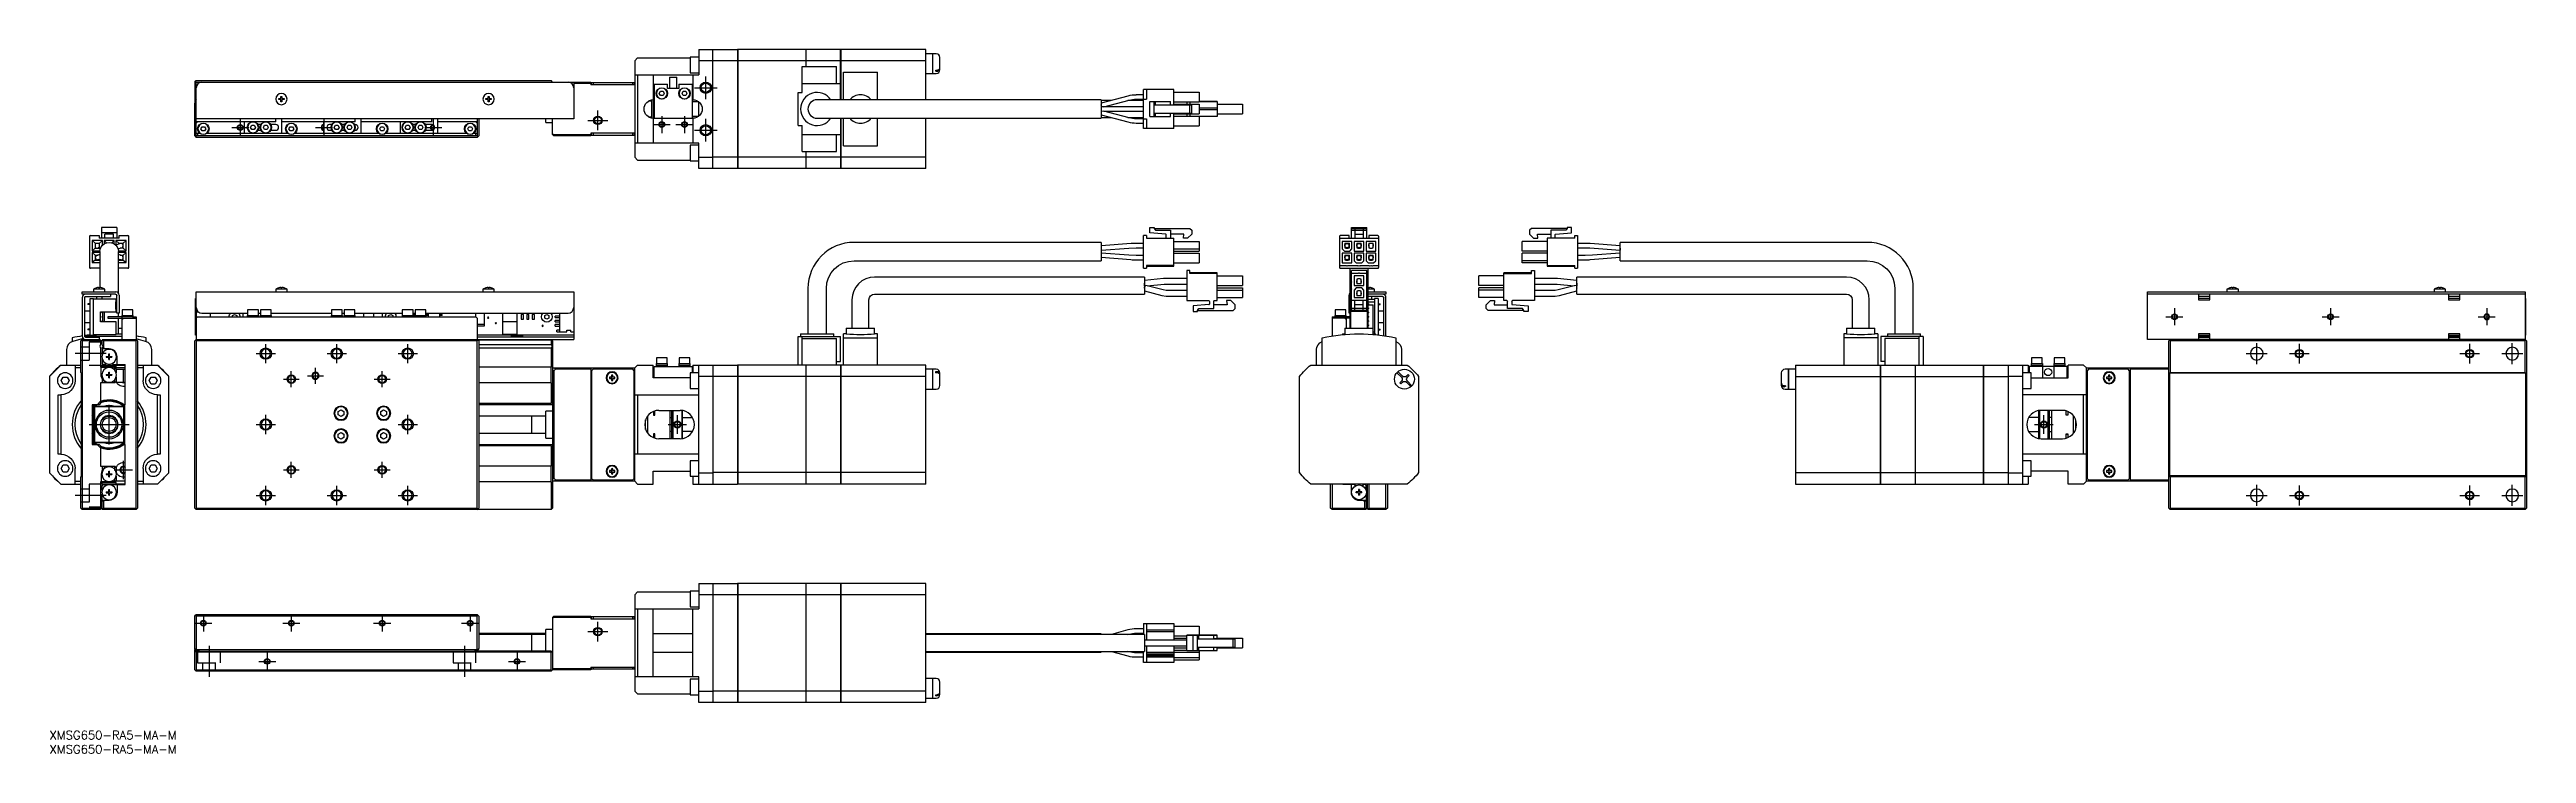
# Model space of a CAD drawing. Extents: x 0 to 873, y -8 to 240.
import ezdxf

# ---------------------------------------------------------------- set-up
doc = ezdxf.new("R2010")
doc.units = 0
doc.header["$LTSCALE"] = 0.5
doc.linetypes.add('CENTER', pattern=[50.8, 31.75, -6.35, 6.35, -6.35])
doc.linetypes.add('DASHED', pattern=[19.05, 12.7, -6.35])
for name, color, linetype in [('MSM_CENTER', 1, 'CENTER'), ('MSM_CONTINUOUS', 7, 'CONTINUOUS'), ('MSM_DASHED', 4, 'DASHED'), ('MSM_NARROW', 5, 'CONTINUOUS'), ('MSM_PART_NUMBER', 7, 'CONTINUOUS')]:
    doc.layers.add(name, color=color, linetype=linetype)
doc.styles.get("Standard").update_dxf_attribs({"font": 'txt.shx', "height": 1, "bigfont": 'bigfont.shx'})

# ---------------------------------------------------------------- blocks, each defined once
blk = doc.blocks.new('*U2')
at = {"layer": 'MSM_PART_NUMBER'}
blk.add_text('XMSG650-RA5-MA-M', height=3, dxfattribs=at).set_placement((0, -3))
blk = doc.blocks.new('*U3')
at = {"layer": 'MSM_PART_NUMBER'}
blk.add_text('XMSG650-RA5-MA-M', height=3, dxfattribs=at).set_placement((0, -8))

msp = doc.modelspace()

# ---------------------------------------------------------------- linework, layer by layer
at = {"layer": 'MSM_CENTER'}
for p, q in [((231.18, 222.82), (231.18, 230.82)), ((193.18, 211.82), (193.18, 218.82)), ((227.18, 226.82), (235.18, 226.82)), ((64.18, 212.82), (70.18, 212.82)), ((67.18, 215.82), (67.18, 209.82)), ((93.68, 212.82), (99.68, 212.82)), ((96.68, 215.82), (96.68, 209.82)), ((132.18, 212.82), (138.18, 212.82)), ((135.18, 215.82), (135.18, 209.82)), ((189.68, 215.32), (196.68, 215.32)), ((212.68, 213.82), (218.68, 213.82)), ((215.68, 216.82), (215.68, 210.82)), ((220.68, 213.82), (226.68, 213.82)), ((223.68, 216.82), (223.68, 210.82)), ((227.18, 211.82), (235.18, 211.82)), ((231.18, 207.82), (231.18, 215.82)), ((748.58, 149.03), (748.58, 143.03)), ((803.58, 149.03), (803.58, 143.03)), ((858.58, 149.03), (858.58, 143.03)), ((745.58, 146.03), (751.58, 146.03)), ((800.58, 146.03), (806.58, 146.03)), ((855.58, 146.03), (861.58, 146.03)), ((20, 133.03), (9, 133.03)), ((72.78, 133.03), (79.58, 133.03)), ((76.18, 129.63), (76.18, 136.43)), ((97.78, 133.03), (104.58, 133.03)), ((101.18, 129.63), (101.18, 136.43)), ((122.78, 133.03), (129.58, 133.03)), ((126.18, 129.63), (126.18, 136.43)), ((773.88, 133.03), (781.28, 133.03)), ((777.58, 129.33), (777.58, 136.73)), ((789.08, 133.03), (796.08, 133.03)), ((792.58, 129.53), (792.58, 136.53)), ((849.08, 133.03), (856.08, 133.03)), ((852.58, 129.53), (852.58, 136.53)), ((863.88, 133.03), (871.28, 133.03)), ((867.58, 129.33), (867.58, 136.73)), ((82.38, 124.03), (87.98, 124.03)), ((85.18, 121.23), (85.18, 126.83)), ((90.88, 125.23), (96.48, 125.23)), ((93.68, 122.43), (93.68, 128.03)), ((114.38, 124.03), (119.98, 124.03)), ((117.18, 121.23), (117.18, 126.83)), ((21, 101.03), (21, 115.03)), ((14, 108.03), (28, 108.03)), ((72.78, 108.03), (79.58, 108.03)), ((76.18, 104.63), (76.18, 111.43)), ((122.78, 108.03), (129.58, 108.03)), ((126.18, 104.63), (126.18, 111.43)), ((217.93, 108.03), (224.43, 108.03)), ((221.18, 104.78), (221.18, 111.28)), ((699.33, 108.03), (705.83, 108.03)), ((702.58, 104.78), (702.58, 111.28)), ((22.75, 92.03), (29.25, 92.03)), ((26, 88.78), (26, 95.28)), ((82.38, 92.03), (87.98, 92.03)), ((85.18, 89.23), (85.18, 94.83)), ((114.38, 92.03), (119.98, 92.03)), ((117.18, 89.23), (117.18, 94.83)), ((20, 83.03), (9, 83.03)), ((72.78, 83.03), (79.58, 83.03)), ((76.18, 79.63), (76.18, 86.43)), ((97.78, 83.03), (104.58, 83.03)), ((101.18, 79.63), (101.18, 86.43)), ((122.78, 83.03), (129.58, 83.03)), ((126.18, 79.63), (126.18, 86.43)), ((773.88, 83.03), (781.28, 83.03)), ((777.58, 79.33), (777.58, 86.73)), ((789.08, 83.03), (796.08, 83.03)), ((792.58, 79.53), (792.58, 86.53)), ((849.08, 83.03), (856.08, 83.03)), ((852.58, 79.53), (852.58, 86.53)), ((863.88, 83.03), (871.28, 83.03)), ((867.58, 79.33), (867.58, 86.73)), ((51.18, 38), (57.18, 38)), ((54.18, 41), (54.18, 35)), ((82.18, 38), (88.18, 38)), ((85.18, 41), (85.18, 35)), ((114.18, 38), (120.18, 38)), ((117.18, 41), (117.18, 35)), ((145.18, 38), (151.18, 38)), ((148.18, 41), (148.18, 35)), ((189.68, 35), (196.68, 35)), ((193.18, 31.5), (193.18, 38.5)), ((56.18, 30), (56.18, 19)), ((76.68, 27.5), (76.68, 21.5)), ((146.18, 30), (146.18, 19)), ((164.68, 27.5), (164.68, 21.5)), ((73.68, 24.5), (79.68, 24.5)), ((161.68, 24.5), (167.68, 24.5))]:
    msp.add_line(p, q, dxfattribs=at)
at = {"layer": 'MSM_CONTINUOUS'}
for p, q in [((207.18, 237.32), (206.18, 236.32)), ((206.18, 236.32), (206.18, 202.32)), ((207.18, 237.32), (225.68, 237.32)), ((228.68, 237.57), (225.68, 237.57)), ((225.68, 237.57), (225.68, 232.07)), ((228.68, 240.32), (242.38, 240.32)), ((228.68, 240.32), (228.68, 231.32)), ((233.68, 236.32), (228.68, 236.32)), ((233.68, 198.32), (233.68, 240.32)), ((242.38, 236.29), (233.68, 236.29)), ((242.38, 240.32), (242.38, 198.32)), ((242.43, 240.27), (242.38, 240.27)), ((242.43, 236.03), (242.38, 236.03)), ((242.43, 240.32), (242.43, 198.32)), ((266.38, 240.32), (242.43, 240.32)), ((266.38, 236.29), (242.43, 236.29)), ((266.38, 240.32), (266.38, 234.32)), ((266.43, 240.27), (266.38, 240.27)), ((266.43, 236.03), (266.38, 236.03)), ((266.43, 240.32), (266.43, 234.32)), ((278.68, 240.32), (266.43, 240.32)), ((278.68, 236.29), (266.43, 236.29)), ((278.68, 222.57), (278.68, 240.32)), ((278.73, 240.27), (278.68, 240.27)), ((278.73, 236.03), (278.68, 236.03)), ((278.73, 240.32), (278.73, 222.57)), ((308.68, 240.32), (278.73, 240.32)), ((308.68, 236.29), (278.73, 236.29)), ((308.68, 222.57), (308.68, 240.32)), ((311.18, 238.82), (308.68, 238.82)), ((311.18, 231.82), (311.18, 238.82)), ((311.23, 238.77), (311.18, 238.77)), ((311.23, 231.82), (311.23, 238.82)), ((312.38, 238.82), (311.23, 238.82)), ((313.68, 233.12), (313.68, 237.52)), ((51.18, 228.82), (51.68, 229.32)), ((51.18, 228.82), (51.18, 221.62)), ((51.43, 229.07), (51.68, 228.82)), ((51.68, 229.32), (176.68, 229.32)), ((51.68, 228.82), (190.68, 228.82)), ((51.68, 209.82), (51.68, 228.82)), ((177.18, 228.82), (176.68, 229.32)), ((176.68, 228.82), (176.93, 229.07)), ((184.68, 228.82), (184.68, 215.82)), ((190.68, 228.32), (184.68, 228.32)), ((190.68, 228.82), (190.68, 227.82)), ((206.18, 227.82), (190.68, 227.82)), ((190.98, 228.62), (205.98, 228.62)), ((190.98, 227.82), (190.98, 228.62)), ((191.48, 228.62), (191.48, 227.82)), ((205.48, 227.82), (205.48, 228.62)), ((205.98, 228.62), (205.98, 227.82)), ((206.18, 231.32), (228.68, 231.32)), ((207.18, 231.32), (207.18, 207.32)), ((212.68, 231.32), (212.68, 222.57)), ((212.98, 228.07), (217.68, 228.07)), ((212.98, 228.07), (212.98, 216.07)), ((217.68, 226.57), (217.68, 228.07)), ((218.43, 230.57), (218.43, 226.57)), ((218.43, 230.57), (220.93, 230.57)), ((220.93, 226.57), (220.93, 230.57)), ((221.68, 228.07), (226.38, 228.07)), ((221.68, 228.07), (221.68, 226.57)), ((225.68, 232.07), (228.68, 232.07)), ((226.38, 228.07), (226.38, 216.07)), ((226.68, 231.32), (226.68, 222.57)), ((265.18, 234.32), (277.18, 234.32)), ((265.18, 225.1), (265.18, 234.32)), ((265.18, 228.32), (278.68, 228.32)), ((277.18, 228.32), (277.18, 234.32)), ((279.68, 232.32), (291.68, 232.32)), ((279.68, 222.57), (279.68, 232.32)), ((291.68, 222.57), (291.68, 232.32)), ((308.68, 231.82), (311.18, 231.82)), ((311.18, 231.87), (311.23, 231.87)), ((311.23, 231.82), (312.38, 231.82)), ((312.18, 232.67), (312.18, 233.02)), ((312.18, 233.02), (312.38, 233.02)), ((312.18, 232.67), (312.38, 232.67)), ((51.68, 222.32), (51.18, 222.32)), ((51.68, 222.12), (51.18, 222.12)), ((51.18, 221.32), (51.68, 221.82)), ((51.28, 221.52), (51.18, 221.62)), ((51.18, 209.82), (51.18, 221.32)), ((51.28, 221.42), (51.28, 221.62)), ((51.38, 226.02), (51.68, 226.02)), ((51.38, 226.02), (51.38, 224.82)), ((51.38, 224.82), (51.68, 224.82)), ((51.68, 222.52), (51.48, 222.32)), ((51.68, 221.92), (51.58, 221.92)), ((51.58, 221.72), (51.68, 221.62)), ((80.75, 223.02), (81.48, 223.02)), ((81.48, 222.62), (80.75, 222.62)), ((81.48, 223.02), (81.48, 223.74)), ((81.48, 221.89), (81.48, 222.62)), ((81.88, 223.74), (81.88, 223.02)), ((81.88, 223.02), (82.61, 223.02)), ((82.61, 222.62), (81.88, 222.62)), ((81.88, 222.62), (81.88, 221.89)), ((153.75, 223.02), (154.48, 223.02)), ((154.48, 222.62), (153.75, 222.62)), ((154.48, 223.02), (154.48, 223.74)), ((154.48, 221.89), (154.48, 222.62)), ((154.88, 223.74), (154.88, 223.02)), ((154.88, 223.02), (155.61, 223.02)), ((155.61, 222.62), (154.88, 222.62)), ((154.88, 222.62), (154.88, 221.89)), ((212.18, 222.07), (210.95, 222.07)), ((212.18, 216.57), (212.18, 222.07)), ((212.98, 222.57), (212.68, 222.57)), ((212.78, 216.07), (212.78, 222.57)), ((214.82, 224.82), (215.25, 225.57)), ((215.25, 224.07), (214.82, 224.82)), ((215.25, 225.57), (216.12, 225.57)), ((216.12, 224.07), (215.25, 224.07)), ((216.12, 225.57), (216.55, 224.82)), ((216.55, 224.82), (216.12, 224.07)), ((221.68, 226.57), (217.68, 226.57)), ((222.82, 224.82), (223.25, 225.57)), ((223.25, 224.07), (222.82, 224.82)), ((223.25, 225.57), (224.12, 225.57)), ((224.12, 224.07), (223.25, 224.07)), ((224.12, 225.57), (224.55, 224.82)), ((224.55, 224.82), (224.12, 224.07)), ((226.68, 222.57), (226.38, 222.57)), ((228.68, 221.82), (226.38, 221.82)), ((228.68, 216.75), (228.68, 221.88)), ((263.68, 225.1), (265.18, 225.1)), ((263.68, 213.54), (263.68, 225.1)), ((370.43, 222.57), (270.43, 222.57)), ((379.92, 223.89), (370.43, 221.34)), ((370.43, 222.57), (370.43, 216.07)), ((374.06, 222.32), (370.43, 222.32)), ((385.43, 220.07), (370.43, 220.07)), ((370.43, 218.57), (370.53, 218.57)), ((370.57, 218.68), (371.46, 218.57)), ((371.46, 220.07), (380.31, 222.44)), ((380.31, 216.19), (371.46, 218.57)), ((371.46, 218.57), (385.43, 218.57)), ((385.43, 222.32), (379.85, 222.32)), ((385.43, 224.27), (382.81, 224.27)), ((382.81, 222.77), (385.43, 222.77)), ((396.13, 226.22), (385.43, 226.22)), ((385.43, 212.42), (385.43, 226.22)), ((385.43, 222.82), (386.43, 222.82)), ((386.43, 226.22), (386.43, 222.82)), ((387.63, 216.62), (387.63, 222.02)), ((387.63, 222.02), (394.88, 222.02)), ((389.13, 216.62), (389.13, 222.02)), ((389.13, 220.82), (402.43, 220.82)), ((389.63, 220.82), (389.63, 222.02)), ((394.88, 220.82), (394.88, 222.02)), ((396.13, 220.82), (396.13, 226.22)), ((396.13, 225.22), (405.03, 225.22)), ((396.13, 221.82), (405.03, 221.82)), ((396.13, 221.02), (405.03, 221.02)), ((400.68, 221.82), (400.68, 221.02)), ((401.68, 221.82), (401.68, 221.02)), ((401.73, 217.82), (401.73, 220.82)), ((402.43, 217.82), (402.43, 220.82)), ((405.03, 225.22), (405.03, 221.82)), ((411.38, 222.02), (405.03, 222.02)), ((405.03, 222.02), (410.13, 222.02)), ((408.45, 222.02), (405.03, 222.02)), ((405.03, 222.02), (408.33, 222.02)), ((405.03, 221.02), (405.03, 217.62)), ((411.38, 219.57), (405.03, 219.57)), ((411.38, 219.07), (405.03, 219.07)), ((408.33, 222.02), (408.63, 222.02)), ((408.63, 222.02), (408.45, 222.02)), ((410.13, 222.02), (410.43, 222.02)), ((410.43, 222.02), (411.38, 222.02)), ((411.38, 222.02), (411.38, 216.62)), ((411.38, 221.02), (420.28, 221.02)), ((411.38, 221.02), (420.28, 221.02)), ((411.38, 221.02), (420.28, 221.02)), ((420.28, 221.02), (420.28, 217.62)), ((51.43, 209.57), (51.18, 209.82)), ((51.68, 209.82), (51.43, 209.57)), ((51.43, 209.57), (51.68, 209.32)), ((184.68, 215.82), (51.68, 215.82)), ((79.68, 214.82), (51.68, 214.82)), ((51.68, 214.32), (52.18, 214.82)), ((51.68, 210.82), (52.86, 210.82)), ((150.68, 209.82), (51.68, 209.82)), ((52.18, 210.82), (52.18, 209.82)), ((53.32, 212.32), (53.75, 213.07)), ((53.75, 211.57), (53.32, 212.32)), ((53.75, 213.07), (54.62, 213.07)), ((54.62, 211.57), (53.75, 211.57)), ((54.62, 213.07), (55.05, 212.32)), ((55.05, 212.32), (54.62, 211.57)), ((55.51, 210.82), (83.86, 210.82)), ((68.68, 210.82), (68.68, 214.82)), ((70.82, 212.82), (71.25, 213.57)), ((71.25, 212.07), (70.82, 212.82)), ((71.25, 213.57), (72.12, 213.57)), ((72.12, 212.07), (71.25, 212.07)), ((72.12, 213.57), (72.55, 212.82)), ((72.55, 212.82), (72.12, 212.07)), ((74.45, 213.82), (73.42, 213.82)), ((73.42, 211.82), (74.45, 211.82)), ((75.32, 212.82), (75.75, 213.57)), ((75.75, 212.07), (75.32, 212.82)), ((75.75, 213.57), (76.62, 213.57)), ((76.62, 212.07), (75.75, 212.07)), ((76.62, 213.57), (77.05, 212.82)), ((77.05, 212.82), (76.62, 212.07)), ((79.68, 213.82), (77.92, 213.82)), ((77.92, 211.82), (79.68, 211.82)), ((79.68, 214.82), (79.68, 215.82)), ((81.68, 215.82), (81.68, 210.82)), ((107.68, 214.82), (81.68, 214.82)), ((84.32, 212.32), (84.75, 213.07)), ((84.75, 211.57), (84.32, 212.32)), ((84.75, 213.07), (85.62, 213.07)), ((85.62, 211.57), (84.75, 211.57)), ((85.62, 213.07), (86.05, 212.32)), ((86.05, 212.32), (85.62, 211.57)), ((86.51, 210.82), (115.86, 210.82)), ((96.68, 210.82), (96.68, 214.82)), ((99.45, 213.82), (98.68, 213.82)), ((98.68, 211.82), (99.45, 211.82)), ((100.32, 212.82), (100.75, 213.57)), ((100.75, 212.07), (100.32, 212.82)), ((100.75, 213.57), (101.62, 213.57)), ((101.62, 212.07), (100.75, 212.07)), ((101.62, 213.57), (102.05, 212.82)), ((102.05, 212.82), (101.62, 212.07)), ((103.95, 213.82), (102.92, 213.82)), ((102.92, 211.82), (103.95, 211.82)), ((104.82, 212.82), (105.25, 213.57)), ((105.25, 212.07), (104.82, 212.82)), ((105.25, 213.57), (106.12, 213.57)), ((106.12, 212.07), (105.25, 212.07)), ((106.12, 213.57), (106.55, 212.82)), ((106.55, 212.82), (106.12, 212.07)), ((107.68, 213.82), (107.42, 213.82)), ((107.42, 211.82), (107.68, 211.82)), ((107.68, 214.82), (107.68, 215.82)), ((109.68, 215.82), (109.68, 210.82)), ((134.68, 214.82), (109.68, 214.82)), ((116.32, 212.32), (116.75, 213.07)), ((116.75, 211.57), (116.32, 212.32)), ((116.75, 213.07), (117.62, 213.07)), ((117.62, 211.57), (116.75, 211.57)), ((117.62, 213.07), (118.05, 212.32)), ((118.05, 212.32), (117.62, 211.57)), ((118.51, 210.82), (146.86, 210.82)), ((123.68, 210.82), (123.68, 214.82)), ((125.32, 212.82), (125.75, 213.57)), ((125.75, 212.07), (125.32, 212.82)), ((125.75, 213.57), (126.62, 213.57)), ((126.62, 212.07), (125.75, 212.07)), ((126.62, 213.57), (127.05, 212.82)), ((127.05, 212.82), (126.62, 212.07)), ((128.95, 213.82), (127.92, 213.82)), ((127.92, 211.82), (128.95, 211.82)), ((129.82, 212.82), (130.25, 213.57)), ((130.25, 212.07), (129.82, 212.82)), ((130.25, 213.57), (131.12, 213.57)), ((131.12, 212.07), (130.25, 212.07)), ((131.12, 213.57), (131.55, 212.82)), ((131.55, 212.82), (131.12, 212.07)), ((134.68, 213.82), (132.42, 213.82)), ((132.42, 211.82), (134.68, 211.82)), ((134.68, 214.82), (134.68, 215.82)), ((136.68, 215.82), (136.68, 210.82)), ((150.68, 214.82), (136.68, 214.82)), ((147.32, 212.32), (147.75, 213.07)), ((147.75, 211.57), (147.32, 212.32)), ((147.75, 213.07), (148.62, 213.07)), ((148.62, 211.57), (147.75, 211.57)), ((148.62, 213.07), (149.05, 212.32)), ((149.05, 212.32), (148.62, 211.57)), ((149.51, 210.82), (150.68, 210.82)), ((150.18, 214.82), (150.68, 214.32)), ((150.18, 209.82), (150.18, 210.82)), ((150.68, 215.82), (150.68, 209.82)), ((150.68, 209.32), (151.18, 209.82)), ((150.93, 209.57), (150.68, 209.82)), ((151.18, 215.82), (151.18, 209.82)), ((174.88, 214.57), (174.88, 215.82)), ((174.88, 214.57), (177.18, 214.57)), ((177.18, 210.32), (177.18, 215.82)), ((177.18, 210.62), (177.8, 210.32)), ((177.68, 209.82), (177.18, 210.32)), ((190.68, 209.82), (177.68, 209.82)), ((177.8, 210.32), (178.3, 209.82)), ((177.8, 210.32), (190.68, 210.32)), ((190.68, 210.82), (190.68, 209.82)), ((206.18, 210.82), (190.68, 210.82)), ((190.98, 210.02), (190.98, 210.82)), ((205.98, 210.02), (190.98, 210.02)), ((191.48, 210.82), (191.48, 210.02)), ((205.48, 210.02), (205.48, 210.82)), ((205.98, 210.82), (205.98, 210.02)), ((210.95, 216.57), (212.18, 216.57)), ((212.68, 216.07), (226.68, 216.07)), ((212.68, 216.07), (212.68, 207.32)), ((222.97, 213.5), (222.98, 213.52)), ((222.98, 214.17), (222.98, 213.52)), ((226.38, 216.82), (228.68, 216.82)), ((226.68, 216.07), (226.68, 207.32)), ((263.68, 213.54), (265.18, 213.54)), ((265.18, 204.32), (265.18, 213.54)), ((265.18, 210.32), (278.68, 210.32)), ((270.43, 216.07), (370.43, 216.07)), ((277.18, 204.32), (277.18, 210.32)), ((278.68, 216.07), (278.68, 198.32)), ((278.73, 216.07), (278.73, 198.32)), ((279.68, 206.32), (279.68, 216.07)), ((291.68, 206.32), (291.68, 216.07)), ((308.68, 198.32), (308.68, 216.07)), ((370.43, 217.29), (379.92, 214.74)), ((370.43, 216.32), (374.06, 216.32)), ((379.85, 216.32), (385.43, 216.32)), ((385.43, 215.87), (382.8, 215.87)), ((382.8, 214.37), (385.43, 214.37)), ((385.43, 215.82), (386.43, 215.82)), ((396.13, 212.42), (385.43, 212.42)), ((386.43, 215.82), (386.43, 212.42)), ((387.63, 216.62), (394.88, 216.62)), ((389.13, 217.82), (402.43, 217.82)), ((389.63, 216.62), (389.63, 217.82)), ((394.88, 216.62), (394.88, 217.82)), ((396.13, 212.42), (396.13, 217.82)), ((396.13, 217.62), (405.03, 217.62)), ((396.13, 216.82), (405.03, 216.82)), ((396.13, 213.42), (405.03, 213.42)), ((400.68, 217.62), (400.68, 216.82)), ((401.68, 217.62), (401.68, 216.82)), ((405.03, 216.82), (405.03, 213.42)), ((411.38, 216.62), (405.03, 216.62)), ((411.38, 217.62), (420.28, 217.62)), ((150.68, 209.32), (51.68, 209.32)), ((228.68, 207.32), (206.18, 207.32)), ((206.18, 202.32), (207.18, 201.32)), ((207.18, 201.32), (225.68, 201.32)), ((228.68, 206.57), (225.68, 206.57)), ((225.68, 206.57), (225.68, 201.07)), ((225.68, 201.07), (228.68, 201.07)), ((228.68, 198.32), (228.68, 207.32)), ((228.68, 202.32), (233.68, 202.32)), ((242.38, 202.34), (233.68, 202.34)), ((242.43, 202.6), (242.38, 202.6)), ((266.38, 202.34), (242.43, 202.34)), ((265.18, 204.32), (277.18, 204.32)), ((266.38, 204.32), (266.38, 198.32)), ((266.43, 202.6), (266.38, 202.6)), ((266.43, 204.32), (266.43, 198.32)), ((278.68, 202.34), (266.43, 202.34)), ((278.73, 202.6), (278.68, 202.6)), ((308.68, 202.34), (278.73, 202.34)), ((279.68, 206.32), (291.68, 206.32)), ((242.38, 198.32), (228.68, 198.32)), ((242.43, 198.37), (242.38, 198.37)), ((266.38, 198.32), (242.43, 198.32)), ((266.43, 198.37), (266.38, 198.37)), ((278.68, 198.32), (266.43, 198.32)), ((278.73, 198.37), (278.68, 198.37)), ((308.68, 198.32), (278.73, 198.32)), ((14.4, 174.73), (17.5, 174.73)), ((17.5, 174.73), (17.5, 173.73)), ((18.3, 177.53), (18.3, 173.73)), ((23.7, 177.53), (18.3, 177.53)), ((23.7, 175.62), (18.3, 175.62)), ((19.5, 173.73), (19.5, 175.23)), ((22.5, 175.23), (19.5, 175.23)), ((22.5, 173.73), (22.5, 175.23)), ((23.7, 177.53), (23.7, 173.73)), ((24.5, 173.73), (24.5, 174.73)), ((24.5, 174.73), (27.6, 174.73)), ((386.43, 174.73), (385.43, 174.73)), ((385.43, 163.13), (385.43, 174.73)), ((386.43, 174.73), (386.43, 173.73)), ((387.63, 175.62), (387.63, 177.53)), ((387.63, 177.53), (389.13, 177.53)), ((393.2, 175.13), (387.63, 175.62)), ((389.13, 177.53), (389.13, 177.23)), ((389.13, 177.23), (401.73, 177.23)), ((389.13, 177.23), (389.63, 176.53)), ((389.63, 176.53), (394.88, 176.53)), ((393.38, 174.03), (393.38, 174.93)), ((394.88, 176.53), (394.88, 174.03)), ((399.56, 175.23), (394.88, 175.23)), ((399.43, 173.73), (399.56, 175.23)), ((402.43, 175.23), (400.93, 173.73)), ((401.73, 177.23), (402.43, 176.53)), ((402.43, 176.53), (402.43, 175.23)), ((457.81, 174.73), (454.71, 174.73)), ((457.81, 173.73), (457.81, 174.73)), ((458.61, 177.53), (464.01, 177.53)), ((458.61, 173.73), (458.61, 177.53)), ((458.61, 177.23), (464.01, 177.23)), ((458.61, 176.53), (464.01, 176.53)), ((459.81, 177.23), (459.81, 173.73)), ((459.81, 175.23), (462.81, 175.23)), ((462.81, 177.23), (462.81, 173.73)), ((464.01, 173.73), (464.01, 177.53)), ((464.81, 174.73), (464.81, 173.73)), ((467.91, 174.73), (464.81, 174.73)), ((522.03, 177.23), (521.33, 176.53)), ((521.33, 176.53), (521.33, 175.23)), ((521.33, 175.23), (522.83, 173.73)), ((534.63, 177.23), (522.03, 177.23)), ((524.33, 173.73), (524.2, 175.23)), ((524.2, 175.23), (528.88, 175.23)), ((528.88, 176.53), (528.88, 174.03)), ((534.13, 176.53), (528.88, 176.53)), ((530.38, 174.03), (530.38, 174.93)), ((530.56, 175.13), (536.13, 175.62)), ((534.63, 177.23), (534.13, 176.53)), ((536.13, 177.53), (534.63, 177.53)), ((534.63, 177.53), (534.63, 177.23)), ((536.13, 175.62), (536.13, 177.53)), ((537.33, 174.73), (538.33, 174.73)), ((537.33, 173.73), (537.33, 174.73)), ((538.33, 174.73), (538.33, 163.13)), ((14.1, 174.43), (14.1, 163.43)), ((16.05, 171.98), (15, 172.93)), ((15, 172.93), (15, 169.28)), ((18.6, 172.93), (15, 172.93)), ((16.05, 170.23), (15, 169.28)), ((15, 169.28), (17.76, 169.28)), ((17.75, 168.68), (15, 168.68)), ((16.05, 167.78), (15, 168.68)), ((15, 168.68), (15, 165.13)), ((16.05, 166.03), (15, 165.13)), ((16.05, 171.98), (16.05, 170.23)), ((16.05, 171.98), (17.55, 171.98)), ((16.42, 170.23), (16.05, 170.61)), ((16.05, 170.23), (17.55, 170.23)), ((16.05, 167.78), (17.11, 167.78)), ((16.05, 167.78), (16.05, 166.03)), ((16.42, 166.03), (16.05, 166.41)), ((16.05, 166.03), (17.55, 166.03)), ((17.75, 167.97), (16.59, 167.63)), ((17.01, 166.19), (17.75, 166.41)), ((17.55, 170.61), (17.17, 170.23)), ((17.46, 166.32), (17.17, 166.03)), ((24.5, 173.73), (17.5, 173.73)), ((17.55, 171.98), (18.6, 172.93)), ((17.55, 170.23), (17.55, 171.98)), ((17.55, 170.23), (17.88, 169.94)), ((17.55, 166.03), (17.55, 166.35)), ((17.55, 166.03), (17.75, 165.86)), ((17.75, 169.03), (17.75, 156.42)), ((18.6, 171.22), (18.6, 172.93)), ((20.07, 172.15), (19.2, 172.93)), ((19.2, 172.93), (19.2, 171.74)), ((22.8, 172.93), (19.2, 172.93)), ((21.93, 172.15), (22.8, 172.93)), ((22.8, 171.74), (22.8, 172.93)), ((25, 171.83), (23.28, 171.35)), ((23.4, 172.93), (23.4, 171.38)), ((24.45, 171.98), (23.4, 172.93)), ((27, 172.93), (23.4, 172.93)), ((24.1, 170.02), (25.4, 170.39)), ((24.27, 170.07), (24.12, 169.94)), ((24.24, 169.28), (27, 169.28)), ((24.25, 154.37), (24.25, 169.03)), ((27, 168.68), (24.25, 168.68)), ((25.41, 167.63), (24.25, 167.97)), ((24.25, 166.41), (24.99, 166.19)), ((24.45, 166.03), (24.25, 165.86)), ((24.45, 171.68), (24.45, 171.98)), ((24.45, 171.98), (25.95, 171.98)), ((24.45, 166.35), (24.45, 166.03)), ((24.45, 166.03), (25.95, 166.03)), ((24.82, 166.03), (24.54, 166.32)), ((25.95, 170.23), (24.86, 170.23)), ((24.89, 167.78), (25.95, 167.78)), ((25.95, 170.61), (25.57, 170.23)), ((25.95, 166.41), (25.57, 166.03)), ((25.95, 171.98), (27, 172.93)), ((25.95, 170.23), (25.95, 171.98)), ((25.95, 170.23), (27, 169.28)), ((25.95, 167.78), (27, 168.68)), ((25.95, 166.03), (25.95, 167.78)), ((25.95, 166.03), (27, 165.13)), ((27, 169.28), (27, 172.93)), ((27, 165.13), (27, 168.68)), ((27.9, 163.43), (27.9, 174.43)), ((370.43, 172.28), (283.43, 172.28)), ((370.43, 172.28), (370.43, 165.78)), ((381, 171.83), (370.43, 171.04)), ((370.43, 167.03), (380.98, 166.19)), ((370.49, 169.54), (380.17, 170.26)), ((380.17, 167.76), (370.49, 168.53)), ((380.17, 170.26), (382.8, 170.36)), ((382.81, 167.66), (380.17, 167.76)), ((385.43, 171.86), (381.81, 171.86)), ((381.83, 166.16), (385.43, 166.16)), ((382.8, 170.36), (385.43, 170.36)), ((385.43, 167.66), (382.81, 167.66)), ((386.43, 173.73), (396.13, 173.73)), ((396.13, 163.88), (396.13, 173.73)), ((396.13, 172.63), (405.03, 172.63)), ((396.13, 169.98), (405.03, 169.98)), ((396.13, 169.23), (405.03, 169.23)), ((396.13, 168.43), (405.03, 168.43)), ((400.93, 173.73), (399.43, 173.73)), ((405.03, 172.63), (405.03, 169.23)), ((405.03, 168.43), (405.03, 165.03)), ((454.41, 174.43), (454.41, 163.43)), ((454.41, 173.73), (468.21, 173.73)), ((455.41, 172.63), (455.41, 169.98)), ((458.81, 172.63), (455.41, 172.63)), ((455.41, 169.98), (456.16, 169.23)), ((458.81, 168.43), (455.41, 168.43)), ((455.41, 168.43), (455.41, 165.03)), ((456.16, 169.23), (458.06, 169.23)), ((456.21, 171.48), (456.21, 170.98)), ((456.36, 171.48), (456.21, 171.48)), ((456.21, 170.98), (456.36, 170.98)), ((456.21, 167.28), (456.21, 166.78)), ((456.36, 167.28), (456.21, 167.28)), ((456.21, 166.78), (456.36, 166.78)), ((456.31, 171.98), (457.91, 171.98)), ((456.31, 171.98), (456.31, 171.48)), ((456.31, 170.98), (456.31, 170.33)), ((456.31, 170.33), (456.64, 170.33)), ((456.31, 167.78), (457.91, 167.78)), ((456.31, 167.78), (456.31, 167.28)), ((456.31, 166.78), (456.31, 166.13)), ((456.31, 166.13), (456.64, 166.13)), ((456.36, 171.98), (456.36, 170.61)), ((456.36, 170.61), (456.74, 170.23)), ((456.36, 167.78), (456.36, 166.41)), ((456.36, 166.41), (456.74, 166.03)), ((456.74, 170.23), (457.49, 170.23)), ((456.74, 166.03), (457.49, 166.03)), ((456.9, 167.63), (457.43, 167.78)), ((457.46, 170.23), (456.91, 170.39)), ((457.32, 171.83), (457.86, 171.68)), ((457.78, 166.32), (457.33, 166.19)), ((457.49, 170.23), (457.86, 170.61)), ((457.49, 166.03), (457.86, 166.41)), ((457.59, 170.33), (457.91, 170.33)), ((457.59, 166.13), (457.91, 166.13)), ((457.86, 170.61), (457.86, 171.98)), ((457.86, 171.48), (458.01, 171.48)), ((457.86, 170.98), (458.01, 170.98)), ((457.86, 166.41), (457.86, 167.78)), ((457.86, 167.28), (458.01, 167.28)), ((457.86, 166.78), (458.01, 166.78)), ((457.91, 171.48), (457.91, 171.98)), ((457.91, 170.33), (457.91, 170.98)), ((457.91, 167.28), (457.91, 167.78)), ((457.91, 166.13), (457.91, 166.78)), ((458.01, 170.98), (458.01, 171.48)), ((458.01, 166.78), (458.01, 167.28)), ((458.06, 169.23), (458.81, 169.98)), ((458.81, 169.98), (458.81, 172.63)), ((458.81, 165.03), (458.81, 168.43)), ((463.01, 172.63), (459.61, 172.63)), ((459.61, 172.63), (459.61, 169.23)), ((459.61, 169.23), (463.01, 169.23)), ((463.01, 168.43), (459.61, 168.43)), ((459.61, 168.43), (459.61, 165.78)), ((460.56, 171.48), (460.41, 171.48)), ((460.41, 171.48), (460.41, 170.98)), ((460.41, 170.98), (460.56, 170.98)), ((460.41, 167.28), (460.41, 166.78)), ((460.56, 167.28), (460.41, 167.28)), ((460.41, 166.78), (460.56, 166.78)), ((460.51, 171.98), (460.51, 171.48)), ((460.51, 171.98), (462.11, 171.98)), ((460.51, 170.98), (460.51, 170.33)), ((460.51, 170.33), (460.84, 170.33)), ((460.51, 167.78), (460.51, 167.28)), ((460.51, 167.78), (462.11, 167.78)), ((460.51, 166.78), (460.51, 166.13)), ((460.51, 166.13), (460.84, 166.13)), ((460.56, 171.98), (460.56, 170.61)), ((460.56, 170.61), (460.94, 170.23)), ((460.57, 167.78), (460.56, 167.7)), ((460.56, 167.78), (460.56, 166.41)), ((460.56, 166.41), (460.94, 166.03)), ((460.94, 170.23), (461.69, 170.23)), ((460.94, 166.03), (461.69, 166.03)), ((461.69, 170.23), (462.06, 170.61)), ((461.69, 166.03), (462.06, 166.41)), ((461.79, 170.33), (462.11, 170.33)), ((461.79, 166.13), (462.11, 166.13)), ((462.06, 170.61), (462.06, 171.98)), ((462.06, 171.48), (462.21, 171.48)), ((462.06, 170.98), (462.21, 170.98)), ((462.06, 167.78), (462.06, 167.7)), ((462.06, 166.41), (462.06, 167.78)), ((462.06, 167.28), (462.21, 167.28)), ((462.06, 166.78), (462.21, 166.78)), ((462.11, 171.48), (462.11, 171.98)), ((462.11, 170.33), (462.11, 170.98)), ((462.11, 167.28), (462.11, 167.78)), ((462.11, 166.13), (462.11, 166.78)), ((462.21, 170.98), (462.21, 171.48)), ((462.21, 166.78), (462.21, 167.28)), ((463.01, 169.23), (463.01, 172.63)), ((463.01, 165.78), (463.01, 168.43)), ((463.81, 172.63), (463.81, 169.23)), ((467.21, 172.63), (463.81, 172.63)), ((463.81, 169.23), (467.21, 169.23)), ((467.21, 168.43), (463.81, 168.43)), ((463.81, 168.43), (463.81, 165.78)), ((464.76, 171.48), (464.61, 171.48)), ((464.61, 171.48), (464.61, 170.98)), ((464.61, 170.98), (464.76, 170.98)), ((464.61, 167.28), (464.61, 166.78)), ((464.76, 167.28), (464.61, 167.28)), ((464.61, 166.78), (464.76, 166.78)), ((464.71, 171.98), (466.31, 171.98)), ((464.71, 171.98), (464.71, 171.48)), ((464.71, 170.98), (464.71, 170.33)), ((464.71, 170.33), (465.04, 170.33)), ((464.71, 167.78), (464.71, 167.28)), ((464.71, 167.78), (466.31, 167.78)), ((464.71, 166.78), (464.71, 166.13)), ((464.71, 166.13), (465.04, 166.13)), ((464.76, 171.98), (464.76, 170.61)), ((464.76, 170.61), (465.14, 170.23)), ((464.76, 167.78), (464.76, 166.41)), ((464.76, 166.41), (465.14, 166.03)), ((464.85, 166.32), (465.3, 166.19)), ((465.14, 170.23), (465.89, 170.23)), ((465.14, 166.03), (465.89, 166.03)), ((465.73, 167.63), (465.2, 167.78)), ((465.89, 170.23), (466.26, 170.61)), ((465.89, 166.03), (466.26, 166.41)), ((465.99, 170.33), (466.31, 170.33)), ((465.99, 166.13), (466.31, 166.13)), ((466.26, 170.61), (466.26, 171.98)), ((466.26, 171.48), (466.41, 171.48)), ((466.26, 170.98), (466.41, 170.98)), ((466.26, 166.41), (466.26, 167.78)), ((466.26, 167.28), (466.41, 167.28)), ((466.26, 166.78), (466.41, 166.78)), ((466.31, 171.48), (466.31, 171.98)), ((466.31, 170.33), (466.31, 170.98)), ((466.31, 167.28), (466.31, 167.78)), ((466.31, 166.13), (466.31, 166.78)), ((466.41, 170.98), (466.41, 171.48)), ((466.41, 166.78), (466.41, 167.28)), ((467.21, 169.23), (467.21, 172.63)), ((467.21, 165.78), (467.21, 168.43)), ((468.21, 174.43), (468.21, 163.43)), ((518.73, 169.23), (518.73, 172.63)), ((527.63, 172.63), (518.73, 172.63)), ((527.63, 169.23), (518.73, 169.23)), ((527.63, 168.43), (518.73, 168.43)), ((518.73, 165.03), (518.73, 168.43)), ((522.83, 173.73), (524.33, 173.73)), ((527.63, 173.73), (527.63, 163.88)), ((537.33, 173.73), (527.63, 173.73)), ((541.96, 171.86), (538.33, 171.86)), ((538.33, 170.36), (541.96, 170.36)), ((540.96, 167.66), (538.33, 167.66)), ((538.33, 166.16), (541.94, 166.16)), ((543.59, 167.76), (540.96, 167.66)), ((542.65, 170.33), (553.28, 169.54)), ((553.33, 171.04), (542.76, 171.83)), ((542.79, 166.19), (553.33, 167.03)), ((553.27, 168.53), (543.59, 167.76)), ((553.33, 170.28), (553.28, 169.54)), ((640.33, 172.28), (553.33, 172.28)), ((553.33, 165.78), (553.33, 172.28)), ((17.75, 163.13), (14.4, 163.13)), ((15, 165.13), (17.75, 165.13)), ((24.25, 165.13), (27, 165.13)), ((27.6, 163.13), (24.25, 163.13)), ((283.43, 165.78), (370.43, 165.78)), ((385.68, 160.03), (290.68, 160.03)), ((385.43, 163.13), (386.43, 163.13)), ((385.68, 160.03), (385.68, 154.03)), ((392.49, 159.54), (385.68, 158.89)), ((385.78, 156.89), (385.68, 157.88)), ((386.43, 164.13), (386.43, 163.13)), ((396.13, 164.13), (386.43, 164.13)), ((386.43, 163.88), (396.13, 163.88)), ((386.63, 156.97), (392.68, 157.55)), ((392.78, 159.56), (392.49, 159.54)), ((392.68, 157.55), (392.78, 157.56)), ((400.68, 159.56), (392.78, 159.56)), ((392.78, 157.56), (400.68, 157.56)), ((396.13, 165.03), (405.03, 165.03)), ((401.68, 162.33), (400.68, 162.33)), ((400.68, 162.33), (400.68, 151.73)), ((401.68, 162.33), (400.68, 162.33)), ((401.68, 161.33), (401.68, 162.33)), ((411.38, 161.58), (401.68, 161.58)), ((411.38, 161.33), (401.68, 161.33)), ((411.38, 161.33), (401.68, 161.33)), ((411.38, 161.33), (411.38, 161.58)), ((411.38, 151.73), (411.38, 161.33)), ((411.38, 160.43), (420.28, 160.43)), ((411.38, 160.43), (420.28, 160.43)), ((420.28, 160.43), (420.28, 157.03)), ((454.41, 164.13), (456.86, 164.13)), ((454.71, 163.13), (467.91, 163.13)), ((455.41, 165.03), (458.81, 165.03)), ((457.36, 164.13), (460.79, 164.13)), ((458.06, 163.13), (458.06, 142.03)), ((464.01, 162.33), (458.61, 162.33)), ((458.61, 147.93), (458.61, 162.33)), ((461.06, 161.33), (458.61, 161.33)), ((459.61, 165.78), (460.36, 165.03)), ((463.01, 160.43), (459.61, 160.43)), ((459.61, 160.43), (459.61, 157.03)), ((460.36, 165.03), (462.26, 165.03)), ((460.41, 158.68), (460.41, 158.18)), ((460.56, 158.68), (460.41, 158.68)), ((460.41, 158.18), (460.56, 158.18)), ((460.84, 159.33), (460.51, 159.33)), ((460.51, 159.33), (460.51, 158.68)), ((460.51, 158.18), (460.51, 157.68)), ((462.11, 157.68), (460.51, 157.68)), ((460.94, 159.43), (460.56, 159.06)), ((460.56, 159.06), (460.56, 157.68)), ((461.69, 159.43), (460.94, 159.43)), ((461.29, 164.13), (461.34, 164.13)), ((464.01, 161.33), (461.56, 161.33)), ((462.06, 159.06), (461.69, 159.43)), ((462.11, 159.33), (461.79, 159.33)), ((461.84, 164.13), (464.71, 164.13)), ((462.06, 157.68), (462.06, 159.06)), ((462.21, 158.68), (462.06, 158.68)), ((462.21, 158.18), (462.06, 158.18)), ((462.11, 158.68), (462.11, 159.33)), ((462.11, 157.68), (462.11, 158.18)), ((462.21, 158.18), (462.21, 158.68)), ((462.26, 165.03), (463.01, 165.78)), ((463.01, 157.03), (463.01, 160.43)), ((463.81, 165.78), (464.56, 165.03)), ((464.01, 147.93), (464.01, 162.33)), ((464.56, 165.03), (466.46, 165.03)), ((464.56, 142.03), (464.56, 163.13)), ((465.21, 164.13), (465.26, 164.13)), ((465.76, 164.13), (465.81, 164.13)), ((466.31, 164.13), (468.21, 164.13)), ((466.46, 165.03), (467.21, 165.78)), ((512.38, 160.43), (503.48, 160.43)), ((503.48, 157.03), (503.48, 160.43)), ((522.08, 161.58), (512.38, 161.58)), ((512.38, 151.73), (512.38, 161.58)), ((512.38, 161.33), (522.08, 161.33)), ((527.63, 165.78), (518.73, 165.78)), ((527.63, 165.03), (518.73, 165.03)), ((522.08, 162.33), (523.08, 162.33)), ((522.08, 161.33), (522.08, 162.33)), ((523.08, 162.33), (523.08, 151.73)), ((530.99, 159.56), (523.08, 159.56)), ((523.08, 157.56), (530.99, 157.56)), ((527.63, 164.13), (537.33, 164.13)), ((527.63, 163.88), (537.33, 163.88)), ((531.27, 159.54), (530.99, 159.56)), ((530.99, 157.56), (531.08, 157.55)), ((531.08, 157.55), (537.14, 156.97)), ((538.08, 158.89), (531.27, 159.54)), ((537.33, 163.13), (537.33, 164.13)), ((537.33, 163.13), (538.33, 163.13)), ((538.08, 157.88), (537.99, 156.89)), ((633.08, 160.03), (538.08, 160.03)), ((538.08, 154.03), (538.08, 160.03)), ((553.33, 165.78), (640.33, 165.78)), ((11.5, 154.83), (23.3, 154.83)), ((11.5, 154.03), (11.5, 154.83)), ((23.2, 154.03), (11.5, 154.03)), ((11.5, 152.83), (11.5, 139.23)), ((12.3, 152.83), (12.3, 139.23)), ((12.7, 153.23), (21.5, 153.23)), ((14.3, 150.66), (13.5, 150.66)), ((13.5, 150.66), (13.5, 150.41)), ((14.3, 150.41), (13.5, 150.41)), ((14.3, 152.53), (15.5, 152.53)), ((14.3, 139.53), (14.3, 152.53)), ((15.5, 155.73), (15.5, 154.83)), ((19.5, 155.73), (15.5, 155.73)), ((15.5, 139.53), (15.5, 152.53)), ((23.5, 152.28), (15.5, 152.28)), ((16.5, 153.23), (16.5, 152.28)), ((16.57, 156.29), (16.55, 156.29)), ((17.3, 156.29), (17.3, 156.42)), ((17.7, 156.29), (17.3, 156.29)), ((17.7, 156.42), (17.7, 156.29)), ((18.45, 156.29), (18.43, 156.29)), ((18.5, 152.28), (18.5, 153.23)), ((19.5, 154.83), (19.5, 155.73)), ((21.5, 154.03), (21.5, 153.23)), ((23.4, 148.78), (23.4, 151.28)), ((23.5, 151.28), (23.4, 151.28)), ((23.4, 150.48), (23.5, 150.48)), ((23.4, 150.11), (23.5, 150.11)), ((23.4, 149.96), (23.5, 149.96)), ((23.4, 149.58), (23.5, 149.58)), ((23.5, 148.78), (23.4, 148.78)), ((23.5, 151.28), (23.5, 152.28)), ((23.5, 149.58), (23.5, 150.48)), ((23.5, 147.78), (23.5, 148.78)), ((23.7, 147.33), (23.7, 153.53)), ((24.5, 153.63), (24.5, 147.33)), ((25.6, 148.53), (25.6, 146.53)), ((29.4, 148.53), (25.6, 148.53)), ((29.4, 146.53), (29.4, 148.53)), ((51.38, 152.53), (51.68, 152.53)), ((51.38, 139.53), (51.38, 152.53)), ((51.68, 149.33), (51.68, 154.83)), ((51.68, 154.83), (184.68, 154.83)), ((51.76, 148.78), (51.68, 148.78)), ((51.68, 148.78), (51.68, 138.03)), ((69.78, 148.53), (69.78, 146.53)), ((73.58, 148.53), (69.78, 148.53)), ((73.58, 146.53), (73.58, 148.53)), ((74.28, 148.53), (74.28, 146.53)), ((78.08, 148.53), (74.28, 148.53)), ((78.08, 146.53), (78.08, 148.53)), ((79.68, 155.73), (79.68, 154.83)), ((83.68, 155.73), (79.68, 155.73)), ((80.75, 156.29), (80.73, 156.29)), ((81.48, 156.29), (81.48, 156.42)), ((81.88, 156.29), (81.48, 156.29)), ((81.88, 156.42), (81.88, 156.29)), ((82.63, 156.29), (82.61, 156.29)), ((83.68, 154.83), (83.68, 155.73)), ((99.28, 148.53), (99.28, 146.53)), ((103.08, 148.53), (99.28, 148.53)), ((103.08, 146.53), (103.08, 148.53)), ((103.78, 148.53), (103.78, 146.53)), ((107.58, 148.53), (103.78, 148.53)), ((107.58, 146.53), (107.58, 148.53)), ((124.28, 148.53), (124.28, 146.53)), ((128.08, 148.53), (124.28, 148.53)), ((128.08, 146.53), (128.08, 148.53)), ((128.78, 148.53), (128.78, 146.53)), ((132.58, 148.53), (128.78, 148.53)), ((132.58, 146.53), (132.58, 148.53)), ((152.68, 155.73), (152.68, 154.83)), ((156.68, 155.73), (152.68, 155.73)), ((153.75, 156.29), (153.73, 156.29)), ((154.48, 156.29), (154.48, 156.42)), ((154.88, 156.29), (154.48, 156.29)), ((154.88, 156.42), (154.88, 156.29)), ((155.63, 156.29), (155.61, 156.29)), ((156.68, 154.83), (156.68, 155.73)), ((184.68, 154.83), (184.68, 138.03)), ((267.18, 156.03), (267.18, 140.03)), ((273.68, 140.03), (273.68, 156.03)), ((282.68, 152.03), (282.68, 142.03)), ((288.68, 142.03), (288.68, 152.03)), ((290.68, 154.03), (385.68, 154.03)), ((385.68, 156.18), (385.9, 157.03)), ((385.87, 156.9), (385.68, 156.18)), ((385.68, 155.15), (391.81, 153.55)), ((385.78, 156.89), (385.87, 156.9)), ((385.9, 157.03), (385.87, 156.9)), ((385.87, 156.9), (385.9, 157.03)), ((386.63, 156.97), (385.9, 157.03)), ((392.32, 155.49), (386.63, 156.97)), ((391.81, 153.55), (393.32, 153.36)), ((393.32, 155.36), (392.32, 155.49)), ((400.68, 155.36), (393.32, 155.36)), ((393.32, 153.36), (400.68, 153.36)), ((400.68, 151.73), (408.33, 151.73)), ((408.45, 150.33), (402.88, 149.85)), ((408.45, 150.33), (402.88, 149.85)), ((402.88, 149.85), (402.88, 147.93)), ((404.38, 148.23), (404.88, 148.93)), ((404.88, 148.93), (410.13, 148.93)), ((408.45, 150.33), (407.3, 150.23)), ((408.45, 150.33), (407.3, 150.23)), ((407.3, 150.23), (407.3, 150.23)), ((408.63, 151.43), (408.63, 150.53)), ((410.13, 148.93), (410.13, 151.43)), ((414.81, 150.23), (410.13, 150.23)), ((414.81, 150.23), (410.13, 150.23)), ((410.43, 151.73), (411.38, 151.73)), ((411.38, 157.03), (420.28, 157.03)), ((411.38, 156.23), (420.28, 156.23)), ((411.38, 156.23), (420.28, 156.23)), ((411.38, 155.48), (420.28, 155.48)), ((411.38, 152.83), (420.28, 152.83)), ((416.18, 151.73), (414.68, 151.73)), ((416.18, 151.73), (414.68, 151.73)), ((414.68, 151.73), (414.81, 150.23)), ((417.68, 150.23), (416.18, 151.73)), ((417.68, 150.23), (416.18, 151.73)), ((416.98, 148.23), (417.68, 148.93)), ((417.68, 148.93), (417.68, 150.23)), ((420.28, 156.23), (420.28, 152.83)), ((452.91, 148.53), (452.91, 146.53)), ((456.71, 148.53), (452.91, 148.53)), ((456.71, 146.53), (456.71, 148.53)), ((457.81, 147.33), (457.81, 153.63)), ((458.31, 157.03), (458.31, 142.03)), ((464.01, 151.73), (458.61, 151.73)), ((464.01, 148.93), (458.61, 148.93)), ((459.61, 157.03), (463.01, 157.03)), ((460.36, 156.23), (459.61, 155.48)), ((459.61, 155.48), (459.61, 152.83)), ((459.61, 152.83), (463.01, 152.83)), ((459.81, 148.23), (459.81, 151.73)), ((462.81, 150.23), (459.81, 150.23)), ((462.26, 156.23), (460.36, 156.23)), ((460.41, 154.48), (460.41, 153.98)), ((460.56, 154.48), (460.41, 154.48)), ((460.41, 153.98), (460.56, 153.98)), ((460.51, 155.13), (460.51, 154.48)), ((460.84, 155.13), (460.51, 155.13)), ((460.51, 153.98), (460.51, 153.48)), ((462.11, 153.48), (460.51, 153.48)), ((460.94, 155.23), (460.56, 154.86)), ((460.56, 154.86), (460.56, 153.48)), ((461.69, 155.23), (460.94, 155.23)), ((462.06, 154.86), (461.69, 155.23)), ((462.11, 155.13), (461.79, 155.13)), ((462.06, 153.48), (462.06, 154.86)), ((462.21, 154.48), (462.06, 154.48)), ((462.21, 153.98), (462.06, 153.98)), ((462.11, 154.48), (462.11, 155.13)), ((462.11, 153.48), (462.11, 153.98)), ((462.21, 153.98), (462.21, 154.48)), ((463.01, 155.48), (462.26, 156.23)), ((462.81, 148.23), (462.81, 151.73)), ((463.01, 152.83), (463.01, 155.48)), ((464.31, 142.03), (464.31, 157.03)), ((466.81, 155.73), (464.56, 155.73)), ((464.56, 154.83), (470.81, 154.83)), ((470.81, 154.03), (464.56, 154.03)), ((469.61, 153.23), (464.56, 153.23)), ((464.56, 152.28), (466.81, 152.28)), ((464.56, 151.28), (466.81, 151.28)), ((464.56, 150.78), (464.66, 150.78)), ((464.61, 156.29), (464.61, 156.42)), ((465.01, 156.29), (464.61, 156.29)), ((464.66, 150.78), (464.66, 150.28)), ((464.66, 150.28), (466.31, 150.28)), ((465.01, 156.42), (465.01, 156.29)), ((465.76, 156.29), (465.74, 156.29)), ((465.81, 152.28), (465.81, 153.23)), ((466.31, 139.82), (466.31, 150.28)), ((466.81, 154.83), (466.81, 155.73)), ((466.81, 152.53), (466.81, 140.03)), ((468.01, 152.53), (466.81, 152.53)), ((468.01, 152.53), (468.01, 139.65)), ((468.01, 150.66), (468.81, 150.66)), ((468.01, 150.41), (468.81, 150.41)), ((468.81, 150.41), (468.81, 150.66)), ((470.01, 139.39), (470.01, 152.83)), ((470.81, 154.83), (470.81, 154.03)), ((470.81, 139.27), (470.81, 152.83)), ((512.38, 157.03), (503.48, 157.03)), ((512.38, 157.03), (503.48, 157.03)), ((512.38, 156.23), (503.48, 156.23)), ((503.48, 152.83), (503.48, 156.23)), ((512.38, 155.48), (503.48, 155.48)), ((512.38, 152.83), (503.48, 152.83)), ((512.38, 152.83), (503.48, 152.83)), ((506.08, 150.23), (507.58, 151.73)), ((506.08, 148.93), (506.08, 150.23)), ((506.78, 148.23), (506.08, 148.93)), ((506.78, 148.23), (506.08, 148.93)), ((507.58, 151.73), (509.08, 151.73)), ((509.08, 151.73), (508.95, 150.23)), ((509.08, 151.73), (508.95, 150.23)), ((508.95, 150.23), (513.63, 150.23)), ((513.33, 151.73), (512.38, 151.73)), ((513.33, 151.73), (512.38, 151.73)), ((513.33, 151.73), (513.34, 151.73)), ((513.63, 148.93), (513.63, 151.43)), ((518.88, 148.93), (513.63, 148.93)), ((518.88, 148.93), (513.63, 148.93)), ((515.13, 151.43), (515.13, 150.53)), ((515.31, 150.33), (520.88, 149.85)), ((523.08, 151.73), (515.43, 151.73)), ((515.43, 151.73), (515.43, 151.73)), ((523.08, 151.73), (515.43, 151.73)), ((519.38, 148.23), (518.88, 148.93)), ((519.38, 148.23), (518.88, 148.93)), ((520.88, 149.85), (520.88, 147.93)), ((530.44, 155.36), (523.08, 155.36)), ((523.08, 153.36), (530.44, 153.36)), ((531.45, 155.49), (530.44, 155.36)), ((530.44, 153.36), (531.95, 153.55)), ((537.14, 156.97), (531.45, 155.49)), ((531.95, 153.55), (538.08, 155.15)), ((537.86, 157.03), (537.14, 156.97)), ((537.86, 157.03), (538.08, 156.18)), ((537.9, 156.9), (537.99, 156.89)), ((538.08, 154.03), (633.08, 154.03)), ((635.08, 152.03), (635.08, 142.03)), ((641.08, 142.03), (641.08, 152.03)), ((650.08, 156.03), (650.08, 140.03)), ((656.58, 140.03), (656.58, 156.03)), ((739.08, 138.03), (739.08, 154.83)), ((739.08, 154.83), (872.08, 154.83)), ((872.08, 154.03), (739.08, 154.03)), ((757.08, 154.03), (757.08, 152.03)), ((761.08, 153.23), (757.08, 153.23)), ((761.08, 152.53), (757.08, 152.53)), ((757.08, 152.03), (761.08, 152.03)), ((761.08, 152.03), (761.08, 154.03)), ((767.08, 155.73), (767.08, 154.83)), ((771.08, 155.73), (767.08, 155.73)), ((768.15, 156.29), (768.13, 156.29)), ((768.88, 156.29), (768.88, 156.42)), ((769.28, 156.29), (768.88, 156.29)), ((769.28, 156.42), (769.28, 156.29)), ((770.03, 156.29), (770.01, 156.29)), ((771.08, 154.83), (771.08, 155.73)), ((840.08, 155.73), (840.08, 154.83)), ((844.08, 155.73), (840.08, 155.73)), ((841.15, 156.29), (841.13, 156.29)), ((841.88, 156.29), (841.88, 156.42)), ((842.28, 156.29), (841.88, 156.29)), ((842.28, 156.42), (842.28, 156.29)), ((843.03, 156.29), (843.01, 156.29)), ((844.08, 154.83), (844.08, 155.73)), ((845.08, 154.03), (845.08, 152.03)), ((849.08, 153.23), (845.08, 153.23)), ((849.08, 152.53), (845.08, 152.53)), ((845.08, 152.03), (849.08, 152.03)), ((849.08, 152.03), (849.08, 154.03)), ((872.08, 154.83), (872.08, 138.03)), ((872.38, 152.53), (872.08, 152.53)), ((872.38, 139.53), (872.38, 152.53)), ((14.3, 148.03), (12.3, 148.03)), ((12.3, 144.03), (14.3, 144.03)), ((14.3, 141.66), (13.5, 141.66)), ((13.5, 141.66), (13.5, 141.41)), ((14.3, 141.41), (13.5, 141.41)), ((15.5, 139.78), (23.5, 139.78)), ((18, 144.28), (18, 147.78)), ((18, 147.78), (23.5, 147.78)), ((23.5, 144.28), (18, 144.28)), ((18.7, 147.78), (18.7, 144.28)), ((19.2, 147.78), (19.2, 144.28)), ((29.5, 146.03), (20.5, 146.03)), ((20.5, 146.03), (20.5, 145.53)), ((20.5, 145.53), (30.5, 145.53)), ((23.5, 139.78), (23.5, 144.28)), ((23.5, 140.03), (25.5, 140.03)), ((24.5, 147.33), (23.7, 147.33)), ((24.25, 146.03), (24.25, 147.33)), ((24.25, 140.03), (24.25, 145.53)), ((24.25, 142.03), (25.5, 142.03)), ((25.5, 146.53), (25.5, 138.03)), ((25.5, 146.53), (29.5, 146.53)), ((25.5, 145.03), (26, 145.53)), ((29.5, 145.53), (29.5, 146.53)), ((29.5, 146.03), (30.5, 146.03)), ((30.5, 146.03), (30.5, 138.03)), ((51.68, 147.78), (52.42, 147.78)), ((52.18, 146.03), (51.68, 145.53)), ((52.18, 146.03), (150.18, 146.03)), ((53.68, 147.33), (69.78, 147.33)), ((56.68, 146.03), (56.68, 147.33)), ((64.43, 146.47), (65.18, 146.9)), ((64.43, 146.03), (64.43, 146.47)), ((65.18, 146.9), (65.93, 146.47)), ((65.93, 146.47), (65.93, 146.03)), ((68.08, 147.33), (68.08, 146.03)), ((69.68, 146.53), (69.68, 146.03)), ((69.68, 146.53), (73.68, 146.53)), ((73.58, 147.33), (74.28, 147.33)), ((73.68, 146.03), (73.68, 146.53)), ((74.18, 146.53), (74.18, 146.03)), ((74.18, 146.53), (78.18, 146.53)), ((78.08, 147.33), (99.28, 147.33)), ((78.18, 146.03), (78.18, 146.53)), ((99.18, 146.53), (99.18, 146.03)), ((99.18, 146.53), (103.18, 146.53)), ((103.08, 147.33), (103.78, 147.33)), ((103.18, 146.03), (103.18, 146.53)), ((103.68, 146.53), (103.68, 146.03)), ((103.68, 146.53), (107.68, 146.53)), ((107.58, 147.33), (124.28, 147.33)), ((107.68, 146.03), (107.68, 146.53)), ((110.68, 146.03), (110.68, 147.33)), ((114.08, 147.33), (114.08, 146.03)), ((117.28, 146.03), (117.28, 147.33)), ((119.43, 146.47), (120.18, 146.9)), ((119.43, 146.03), (119.43, 146.47)), ((120.18, 146.9), (120.93, 146.47)), ((120.93, 146.47), (120.93, 146.03)), ((124.18, 146.53), (124.18, 146.03)), ((124.18, 146.53), (128.18, 146.53)), ((128.08, 147.33), (128.78, 147.33)), ((128.18, 146.03), (128.18, 146.53)), ((128.5, 147.03), (128.5, 146.03)), ((128.78, 147.03), (128.5, 147.03)), ((128.68, 146.53), (128.68, 146.03)), ((128.68, 146.53), (132.68, 146.53)), ((132.58, 147.33), (182.68, 147.33)), ((132.58, 146.77), (132.72, 146.77)), ((132.72, 146.57), (132.58, 146.57)), ((132.68, 146.03), (132.68, 146.53)), ((132.72, 146.77), (132.79, 146.88)), ((132.79, 146.45), (132.72, 146.57)), ((133.52, 146.88), (132.79, 146.88)), ((133.52, 146.45), (132.79, 146.45)), ((133.08, 146.45), (133.08, 146.88)), ((133.52, 146.03), (133.52, 147.33)), ((137.42, 147.33), (137.42, 146.03)), ((137.42, 146.88), (138.15, 146.88)), ((138.15, 146.45), (137.42, 146.45)), ((137.86, 146.88), (137.86, 146.45)), ((138.15, 146.88), (138.22, 146.77)), ((138.22, 146.57), (138.15, 146.45)), ((138.22, 146.77), (138.47, 146.77)), ((138.47, 146.57), (138.22, 146.57)), ((138.47, 146.57), (138.47, 146.77)), ((150.08, 147.33), (150.08, 146.03)), ((150.68, 145.53), (150.18, 146.03)), ((150.68, 145.53), (150.68, 138.03)), ((150.68, 143.48), (153.28, 143.48)), ((150.68, 142.88), (153.28, 142.88)), ((153.28, 142.88), (153.28, 147.33)), ((159.68, 139.78), (159.68, 147.33)), ((164.68, 144.28), (159.68, 144.28)), ((164.68, 139.78), (159.68, 139.78)), ((164.68, 139.78), (164.68, 147.33)), ((166.99, 146.83), (166.19, 146.83)), ((166.19, 146.83), (166.19, 145.23)), ((166.19, 145.23), (166.99, 145.23)), ((166.99, 145.23), (166.99, 146.83)), ((168.89, 146.83), (168.09, 146.83)), ((168.09, 146.83), (168.09, 145.23)), ((168.09, 145.23), (168.89, 145.23)), ((168.89, 145.23), (168.89, 146.83)), ((170, 146.83), (170, 145.23)), ((170.8, 146.83), (170, 146.83)), ((170, 145.23), (170.8, 145.23)), ((170.8, 145.23), (170.8, 146.83)), ((174.43, 146.47), (175.18, 146.9)), ((174.43, 145.6), (174.43, 146.47)), ((175.18, 145.17), (174.43, 145.6)), ((175.18, 146.9), (175.93, 146.47)), ((175.93, 145.6), (175.18, 145.17)), ((175.93, 146.47), (175.93, 145.6)), ((178.18, 147.28), (178.18, 147.33)), ((178.18, 147.28), (179.68, 147.28)), ((179.68, 146.28), (178.18, 146.28)), ((178.18, 145.78), (178.18, 146.28)), ((178.18, 145.78), (179.68, 145.78)), ((179.68, 144.78), (178.18, 144.78)), ((178.18, 144.28), (178.18, 144.78)), ((178.18, 144.28), (179.68, 144.28)), ((179.68, 143.28), (178.18, 143.28)), ((178.18, 142.78), (178.18, 143.28)), ((178.18, 142.78), (179.68, 142.78)), ((179.68, 141.28), (178.68, 141.28)), ((178.68, 140.78), (178.68, 141.28)), ((178.68, 140.78), (182.18, 140.78)), ((179.68, 147.33), (179.68, 140.78)), ((182.18, 141.28), (183.68, 141.28)), ((182.18, 140.78), (182.18, 141.28)), ((183.68, 140.78), (183.68, 141.28)), ((183.68, 140.78), (184.68, 140.78)), ((264.61, 140.03), (264.61, 139.03)), ((264.61, 140.03), (276.25, 140.03)), ((276.25, 139.03), (276.25, 140.03)), ((280.68, 140.03), (279.68, 140.03)), ((279.68, 129.03), (279.68, 140.03)), ((280.68, 142.03), (280.68, 140.03)), ((280.68, 142.03), (290.68, 142.03)), ((290.68, 140.03), (290.68, 142.03)), ((291.68, 140.03), (290.68, 140.03)), ((291.68, 129.03), (291.68, 140.03)), ((402.88, 147.93), (404.38, 147.93)), ((404.38, 148.23), (416.98, 148.23)), ((404.38, 147.93), (404.38, 148.23)), ((451.81, 146.03), (452.81, 146.03)), ((451.81, 146.03), (451.81, 139.27)), ((456.81, 145.53), (451.81, 145.53)), ((452.81, 146.53), (452.81, 145.53)), ((452.81, 146.53), (456.81, 146.53)), ((458.06, 146.03), (452.81, 146.03)), ((455.49, 140.03), (455.49, 139.75)), ((455.49, 140.03), (456.31, 140.03)), ((456.31, 145.53), (456.81, 145.03)), ((456.31, 142.03), (456.31, 139.82)), ((456.31, 142.03), (466.31, 142.03)), ((456.81, 146.03), (456.81, 146.53)), ((456.81, 145.53), (456.81, 142.03)), ((458.06, 145.53), (456.81, 145.53)), ((458.06, 147.33), (457.81, 147.33)), ((464.01, 148.23), (458.61, 148.23)), ((464.01, 147.93), (458.61, 147.93)), ((466.31, 140.78), (466.81, 140.78)), ((466.31, 140.03), (467.13, 140.03)), ((467.13, 139.75), (467.13, 140.03)), ((470.01, 148.03), (468.01, 148.03)), ((468.01, 144.03), (470.01, 144.03)), ((468.01, 141.66), (468.81, 141.66)), ((468.01, 141.41), (468.81, 141.41)), ((468.81, 141.41), (468.81, 141.66)), ((519.38, 148.23), (506.78, 148.23)), ((519.38, 148.23), (506.78, 148.23)), ((519.38, 147.93), (519.38, 148.23)), ((520.88, 147.93), (519.38, 147.93)), ((520.88, 147.93), (519.38, 147.93)), ((633.08, 140.03), (632.08, 140.03)), ((632.08, 140.03), (632.08, 129.03)), ((633.08, 142.03), (633.08, 140.03)), ((633.08, 142.03), (643.08, 142.03)), ((643.08, 140.03), (643.08, 142.03)), ((644.08, 140.03), (643.08, 140.03)), ((644.08, 140.03), (644.08, 129.03)), ((647.51, 140.03), (647.51, 139.03)), ((647.51, 140.03), (659.15, 140.03)), ((659.15, 139.03), (659.15, 140.03)), ((757.08, 140.03), (757.08, 138.03)), ((761.08, 140.03), (757.08, 140.03)), ((761.08, 138.03), (761.08, 140.03)), ((845.08, 140.03), (845.08, 138.03)), ((849.08, 140.03), (845.08, 140.03)), ((849.08, 138.03), (849.08, 140.03)), ((6, 134.45), (6, 129.03)), ((8, 138.6), (8, 137.28)), ((11.85, 138.39), (8.17, 137.34)), ((11, 137.53), (11.5, 138.03)), ((11, 126.43), (11, 137.53)), ((11.5, 137.53), (11.25, 137.78)), ((11.5, 138.03), (17.8, 138.03)), ((18, 137.53), (11.5, 137.53)), ((11.5, 137.53), (11.5, 78.53)), ((12.5, 139.03), (12.35, 139.03)), ((12.5, 139.33), (12.5, 138.89)), ((12.5, 139.33), (16.5, 139.33)), ((12.7, 138.83), (17.5, 138.83)), ((14.3, 139.53), (15.5, 139.53)), ((15.18, 139.53), (15.18, 139.33)), ((16.5, 138.83), (16.5, 139.33)), ((25.5, 139.03), (16.5, 139.03)), ((17.5, 138.83), (17.5, 138.03)), ((17.8, 138.03), (18, 137.83)), ((18, 137.83), (18, 136.29)), ((18, 134.97), (18, 128.23)), ((18.7, 138.03), (18.5, 137.83)), ((18.5, 136.29), (18.5, 137.83)), ((18.5, 134.97), (18.5, 132.65)), ((21, 134.73), (18.5, 134.73)), ((18.5, 131.22), (18.5, 129.53)), ((19, 137.53), (18.6, 137.93)), ((19, 135.23), (18.65, 134.73)), ((18.7, 138.03), (30.5, 138.03)), ((19, 137.53), (19, 135.23)), ((30.5, 137.53), (19, 137.53)), ((19.5, 134.73), (19, 135.23)), ((20, 132.08), (20, 131.79)), ((20, 132.08), (20.79, 132.08)), ((20, 131.79), (20.79, 131.79)), ((20.53, 131.79), (20.53, 132.08)), ((20.85, 132.14), (20.85, 132.93)), ((20.85, 132.93), (21.14, 132.93)), ((21.14, 132.4), (20.85, 132.4)), ((20.85, 130.93), (20.85, 131.73)), ((20.85, 131.46), (21.14, 131.46)), ((20.85, 130.93), (21.14, 130.93)), ((21.14, 132.14), (21.14, 132.93)), ((21.14, 130.93), (21.14, 131.73)), ((21.2, 132.08), (22, 132.08)), ((21.2, 131.79), (22, 131.79)), ((21.47, 131.79), (21.47, 132.08)), ((22, 132.08), (22, 131.79)), ((23.8, 129.23), (23.8, 131.93)), ((33.83, 137.34), (30.5, 138.29)), ((30.5, 138.03), (31, 137.53)), ((30.75, 137.78), (30.5, 137.53)), ((30.5, 78.53), (30.5, 137.53)), ((31, 137.53), (31, 78.53)), ((34, 137.28), (34, 138.6)), ((36, 129.03), (36, 134.45)), ((51.43, 137.78), (51.18, 137.53)), ((51.18, 78.53), (51.18, 137.53)), ((51.68, 139.53), (51.38, 139.53)), ((51.68, 138.03), (51.43, 137.78)), ((51.43, 137.78), (51.68, 137.53)), ((51.68, 138.03), (184.68, 138.03)), ((150.68, 137.53), (51.68, 137.53)), ((51.68, 137.53), (51.68, 78.53)), ((184.68, 139.53), (150.68, 139.53)), ((184.68, 138.83), (150.68, 138.83)), ((151.18, 137.53), (150.68, 138.03)), ((150.68, 137.53), (150.93, 137.78)), ((150.68, 78.53), (150.68, 137.53)), ((176.78, 137.83), (150.88, 137.83)), ((151.18, 137.53), (151.18, 78.53)), ((151.18, 136.29), (176.78, 136.29)), ((176.78, 134.97), (151.18, 134.97)), ((162.68, 139.53), (162.68, 138.83)), ((162.68, 139.33), (166.68, 139.33)), ((166.68, 138.83), (166.68, 139.53)), ((176.83, 137.88), (176.68, 138.03)), ((176.78, 137.83), (176.83, 137.88)), ((176.78, 136.29), (176.78, 137.83)), ((176.78, 128.23), (176.78, 134.97)), ((176.83, 137.88), (177.18, 137.53)), ((177.18, 137.53), (177.18, 78.53)), ((213.78, 131.53), (213.78, 129.53)), ((217.58, 131.53), (213.78, 131.53)), ((217.58, 129.53), (217.58, 131.53)), ((221.78, 131.53), (221.78, 129.53)), ((225.58, 131.53), (221.78, 131.53)), ((225.58, 129.53), (225.58, 131.53)), ((263.68, 139.03), (278.68, 139.03)), ((263.68, 129.03), (263.68, 139.03)), ((265.18, 129.03), (265.18, 139.03)), ((265.18, 138.43), (277.18, 138.43)), ((277.18, 129.03), (277.18, 138.43)), ((278.68, 130.23), (278.68, 139.03)), ((279.68, 138.6), (291.68, 138.6)), ((446.31, 129.03), (446.31, 134.45)), ((448.31, 129.03), (448.31, 138.6)), ((474.31, 138.6), (474.31, 129.03)), ((476.31, 134.45), (476.31, 129.03)), ((644.08, 138.6), (632.08, 138.6)), ((660.08, 139.03), (645.08, 139.03)), ((645.08, 139.03), (645.08, 130.23)), ((658.58, 138.43), (646.58, 138.43)), ((646.58, 138.43), (646.58, 129.03)), ((658.58, 139.03), (658.58, 129.03)), ((660.08, 139.03), (660.08, 129.03)), ((698.18, 131.53), (698.18, 129.53)), ((701.98, 131.53), (698.18, 131.53)), ((701.98, 129.53), (701.98, 131.53)), ((706.18, 131.53), (706.18, 129.53)), ((709.98, 131.53), (706.18, 131.53)), ((709.98, 129.53), (709.98, 131.53)), ((872.08, 138.03), (739.08, 138.03)), ((747.08, 138.03), (746.58, 137.53)), ((746.58, 78.53), (746.58, 137.53)), ((746.83, 137.78), (747.08, 137.53)), ((872.08, 137.53), (747.08, 137.53)), ((747.08, 137.53), (747.08, 126.43)), ((757.08, 139.53), (761.08, 139.53)), ((757.08, 139.33), (761.08, 139.33)), ((757.08, 138.83), (761.08, 138.83)), ((845.08, 139.53), (849.08, 139.53)), ((845.08, 139.33), (849.08, 139.33)), ((845.08, 138.83), (849.08, 138.83)), ((872.08, 139.53), (872.38, 139.53)), ((872.58, 137.53), (872.08, 138.03)), ((872.08, 137.53), (872.33, 137.78)), ((872.08, 126.43), (872.08, 137.53)), ((872.58, 137.53), (872.58, 78.53)), ((4, 129.03), (0, 125.03)), ((0, 125.03), (0, 91.03)), ((4, 129.03), (11, 129.03)), ((4.06, 123.53), (4.78, 124.78)), ((4.78, 122.28), (4.06, 123.53)), ((4.78, 124.78), (6.22, 124.78)), ((6.22, 122.28), (4.78, 122.28)), ((6.22, 124.78), (6.94, 123.53)), ((6.94, 123.53), (6.22, 122.28)), ((9, 129.03), (9, 123.53)), ((11, 128.03), (9, 128.03)), ((11, 126.43), (11.3, 126.13)), ((11.3, 89.93), (11.3, 126.13)), ((18, 129.03), (26.7, 129.03)), ((18, 128.23), (19.46, 128.23)), ((18, 122.73), (18, 115.53)), ((23, 122.73), (18, 122.73)), ((18.2, 125.53), (18.2, 128.23)), ((18.5, 129.53), (18.8, 129.23)), ((18.5, 128.43), (18.5, 129.03)), ((23.5, 128.43), (18.5, 128.43)), ((18.7, 122.73), (18.7, 123.94)), ((18.8, 129.23), (19.46, 129.23)), ((19.2, 123.39), (19.2, 122.73)), ((19.54, 129.37), (19.46, 129.23)), ((19.46, 128.23), (19.67, 127.86)), ((19.58, 128.03), (19.57, 128.03)), ((20, 125.68), (20, 125.39)), ((20, 125.68), (20.79, 125.68)), ((20, 125.39), (20.79, 125.39)), ((20.53, 125.39), (20.53, 125.68)), ((20.85, 125.74), (20.85, 126.53)), ((20.85, 126.53), (21.14, 126.53)), ((21.14, 126), (20.85, 126)), ((20.85, 124.53), (20.85, 125.33)), ((20.85, 125.06), (21.14, 125.06)), ((20.85, 124.53), (21.14, 124.53)), ((21.14, 125.74), (21.14, 126.53)), ((21.14, 124.53), (21.14, 125.33)), ((21.2, 125.68), (22, 125.68)), ((21.2, 125.39), (22, 125.39)), ((21.47, 125.39), (21.47, 125.68)), ((22, 125.68), (22, 125.39)), ((22.54, 129.23), (22.33, 129.61)), ((22.43, 128.03), (22.42, 128.03)), ((22.46, 128.09), (22.54, 128.23)), ((22.54, 129.23), (26.7, 129.23)), ((23, 128.23), (22.54, 128.23)), ((23.5, 127.73), (23, 128.23)), ((23, 127.19), (23, 128.23)), ((23, 122.73), (23, 123.87)), ((23, 122.73), (23.5, 123.23)), ((26.7, 128.03), (23.2, 128.03)), ((23.5, 128.43), (23.5, 129.03)), ((23.5, 127.73), (23.5, 126.25)), ((26.7, 127.48), (23.5, 127.48)), ((23.5, 124.82), (23.5, 122.98)), ((23.5, 122.98), (26.7, 122.98)), ((26, 122.98), (26, 127.48)), ((26.7, 115.03), (26.7, 129.23)), ((31, 129.03), (38, 129.03)), ((33, 128.03), (31, 128.03)), ((33, 129.03), (33, 123.53)), ((35.06, 123.53), (35.78, 124.78)), ((35.78, 122.28), (35.06, 123.53)), ((35.78, 124.78), (37.22, 124.78)), ((37.22, 122.28), (35.78, 122.28)), ((37.22, 124.78), (37.94, 123.53)), ((37.94, 123.53), (37.22, 122.28)), ((42, 125.03), (38, 129.03)), ((42, 91.03), (42, 125.03)), ((176.78, 128.23), (151.18, 128.23)), ((176.78, 122.73), (151.18, 122.73)), ((176.68, 122.73), (176.68, 128.23)), ((176.78, 115.67), (176.78, 122.73)), ((177.18, 128.03), (206.18, 128.03)), ((177.68, 126.92), (177.18, 127.42)), ((178.3, 127.53), (177.68, 126.92)), ((177.68, 126.92), (177.68, 89.15)), ((177.8, 128.03), (178.3, 127.53)), ((190.68, 127.53), (178.3, 127.53)), ((190.68, 128.03), (190.68, 88.03)), ((191.48, 127.53), (190.98, 127.03)), ((190.98, 127.03), (190.98, 89.03)), ((205.48, 127.53), (191.48, 127.53)), ((197.94, 124.77), (197.26, 124.77)), ((197.26, 124.29), (197.94, 124.29)), ((197.94, 125.45), (197.94, 124.77)), ((197.94, 124.29), (197.94, 123.61)), ((198.42, 124.77), (198.42, 125.45)), ((199.1, 124.77), (198.42, 124.77)), ((198.42, 124.29), (199.1, 124.29)), ((198.42, 123.61), (198.42, 124.29)), ((205.98, 127.03), (205.48, 127.53)), ((205.98, 89.03), (205.98, 127.03)), ((207.18, 129.03), (206.18, 128.03)), ((206.18, 88.03), (206.18, 128.03)), ((207.18, 129.03), (212.68, 129.03)), ((212.68, 124.53), (212.68, 129.03)), ((225.68, 124.53), (212.68, 124.53)), ((212.98, 128.53), (226.38, 128.53)), ((212.98, 124.53), (212.98, 128.53)), ((213.68, 129.53), (213.68, 128.53)), ((213.68, 129.53), (217.68, 129.53)), ((213.68, 129.03), (217.68, 129.03)), ((217.68, 128.53), (217.68, 129.53)), ((221.68, 129.53), (221.68, 128.53)), ((221.68, 129.53), (225.68, 129.53)), ((221.68, 129.03), (225.68, 129.03)), ((225.68, 128.53), (225.68, 129.53)), ((228.68, 126.28), (225.68, 126.28)), ((225.68, 126.28), (225.68, 120.78)), ((226.38, 128.53), (226.38, 126.28)), ((226.68, 129.03), (242.38, 129.03)), ((226.68, 129.03), (226.68, 126.28)), ((228.68, 87.03), (228.68, 129.03)), ((233.68, 125.03), (228.68, 125.03)), ((233.68, 129.03), (233.68, 87.03)), ((242.38, 125), (233.68, 125)), ((242.38, 129.03), (242.38, 87.03)), ((242.43, 128.98), (242.38, 128.98)), ((242.43, 124.75), (242.38, 124.75)), ((242.43, 129.03), (242.43, 87.03)), ((278.68, 129.03), (242.43, 129.03)), ((266.38, 125), (242.43, 125)), ((266.38, 129.03), (266.38, 87.03)), ((266.43, 128.98), (266.38, 128.98)), ((266.43, 124.75), (266.38, 124.75)), ((266.43, 129.03), (266.43, 87.03)), ((278.68, 125), (266.43, 125)), ((277.18, 130.23), (278.68, 130.23)), ((278.68, 129.03), (278.68, 87.03)), ((278.73, 128.98), (278.68, 128.98)), ((278.73, 124.75), (278.68, 124.75)), ((308.68, 129.03), (278.73, 129.03)), ((278.73, 129.03), (278.73, 87.03)), ((308.68, 125), (278.73, 125)), ((308.68, 87.03), (308.68, 129.03)), ((311.18, 127.53), (308.68, 127.53)), ((311.18, 120.53), (311.18, 127.53)), ((311.23, 127.48), (311.18, 127.48)), ((312.38, 127.53), (311.23, 127.53)), ((311.23, 120.53), (311.23, 127.53)), ((312.18, 126.32), (312.18, 126.68)), ((312.18, 126.68), (312.38, 126.68)), ((312.18, 126.32), (312.38, 126.32)), ((313.68, 121.83), (313.68, 126.23)), ((440.44, 125.16), (440.31, 125.03)), ((440.31, 91.06), (440.31, 125)), ((444.31, 129.03), (444.18, 128.9)), ((444.34, 129.03), (478.28, 129.03)), ((476.25, 124.74), (474.67, 126.32)), ((475.02, 126.68), (475.94, 125.76)), ((475.65, 122.72), (476.25, 123.33)), ((476.01, 122.37), (475.65, 122.72)), ((475.94, 125.76), (476.61, 125.09)), ((476.61, 122.97), (476.01, 122.37)), ((478.02, 125.09), (478.62, 125.69)), ((479.61, 121.39), (478.02, 122.97)), ((478.44, 128.9), (478.31, 129.03)), ((478.98, 125.34), (478.37, 124.74)), ((478.37, 123.33), (479.96, 121.74)), ((478.62, 125.69), (478.98, 125.34)), ((482.31, 125.03), (482.18, 125.16)), ((482.31, 125), (482.31, 91.06)), ((610.08, 126.23), (610.08, 121.83)), ((612.53, 127.53), (611.38, 127.53)), ((612.53, 127.53), (612.53, 120.53)), ((612.58, 127.48), (612.53, 127.48)), ((615.08, 127.53), (612.58, 127.53)), ((612.58, 127.53), (612.58, 120.53)), ((615.08, 129.03), (645.03, 129.03)), ((615.08, 129.03), (615.08, 87.03)), ((615.08, 125), (645.03, 125)), ((645.03, 87.03), (645.03, 129.03)), ((645.03, 128.98), (645.08, 128.98)), ((645.03, 124.75), (645.08, 124.75)), ((646.58, 130.23), (645.08, 130.23)), ((645.08, 87.03), (645.08, 129.03)), ((645.08, 129.03), (681.33, 129.03)), ((645.08, 125), (657.33, 125)), ((657.33, 87.03), (657.33, 129.03)), ((657.33, 128.98), (657.38, 128.98)), ((657.33, 124.75), (657.38, 124.75)), ((657.38, 87.03), (657.38, 129.03)), ((657.38, 125), (681.33, 125)), ((681.33, 87.03), (681.33, 129.03)), ((681.33, 128.98), (681.38, 128.98)), ((681.33, 124.75), (681.38, 124.75)), ((681.38, 129.03), (697.08, 129.03)), ((681.38, 87.03), (681.38, 129.03)), ((681.38, 125), (690.08, 125)), ((690.08, 87.03), (690.08, 129.03)), ((695.08, 125.03), (690.08, 125.03)), ((695.08, 129.03), (695.08, 87.03)), ((698.08, 126.28), (695.08, 126.28)), ((697.08, 129.03), (697.08, 126.28)), ((697.38, 128.53), (697.38, 126.28)), ((710.78, 128.53), (697.38, 128.53)), ((698.08, 129.53), (698.08, 128.53)), ((698.08, 129.53), (702.08, 129.53)), ((698.08, 129.03), (702.08, 129.03)), ((698.08, 120.78), (698.08, 126.28)), ((698.08, 124.53), (711.08, 124.53)), ((702.08, 129.53), (702.08, 124.53)), ((706.08, 129.53), (710.08, 129.53)), ((706.08, 129.53), (706.08, 124.53)), ((706.08, 129.03), (710.08, 129.03)), ((710.08, 128.53), (710.08, 129.53)), ((710.78, 124.53), (710.78, 128.53)), ((716.58, 129.03), (711.08, 129.03)), ((711.08, 124.53), (711.08, 129.03)), ((717.58, 128.03), (716.58, 129.03)), ((717.58, 128.03), (746.58, 128.03)), ((717.58, 88.03), (717.58, 128.03)), ((717.78, 122.28), (717.58, 122.28)), ((718.28, 127.53), (717.78, 127.03)), ((717.78, 127.03), (717.78, 89.03)), ((732.28, 127.53), (718.28, 127.53)), ((725.34, 124.77), (724.66, 124.77)), ((724.66, 124.29), (725.34, 124.29)), ((725.34, 125.45), (725.34, 124.77)), ((725.34, 124.29), (725.34, 123.61)), ((725.82, 124.77), (725.82, 125.45)), ((726.5, 124.77), (725.82, 124.77)), ((725.82, 124.29), (726.5, 124.29)), ((725.82, 123.61), (725.82, 124.29)), ((732.78, 127.03), (732.28, 127.53)), ((732.78, 89.03), (732.78, 127.03)), ((733.08, 122.28), (732.78, 122.28)), ((733.08, 88.03), (733.08, 128.03)), ((746.58, 127.53), (733.08, 127.53)), ((746.78, 126.13), (747.08, 126.43)), ((872.38, 126.13), (746.78, 126.13)), ((746.78, 126.13), (746.78, 89.93)), ((747.08, 126.43), (872.08, 126.43)), ((872.08, 126.43), (872.38, 126.13)), ((872.38, 89.93), (872.38, 126.13)), ((3, 118.53), (4, 118.53)), ((3, 97.53), (3, 118.53)), ((4, 118.53), (4, 97.53)), ((15, 115.03), (15, 101.03)), ((17.5, 115.03), (15, 115.03)), ((15.5, 113.73), (15.8, 114.03)), ((15.5, 102.33), (15.5, 113.73)), ((16, 114.23), (15.8, 114.03)), ((15.8, 114.03), (15.8, 102.03)), ((16, 114.23), (16.3, 114.53)), ((26, 114.23), (16, 114.23)), ((16.3, 114.53), (25.7, 114.53)), ((16.79, 115.03), (18, 116.24)), ((18, 115.53), (17.5, 115.03)), ((25.7, 114.53), (26, 114.23)), ((26.2, 114.03), (26, 114.23)), ((26.2, 114.03), (26.5, 113.73)), ((26.2, 102.03), (26.2, 114.03)), ((26.5, 115.03), (26.7, 115.03)), ((26.5, 101.03), (26.5, 115.03)), ((38, 118.53), (39, 118.53)), ((38, 97.53), (38, 118.53)), ((39, 118.53), (39, 97.53)), ((151.18, 115.53), (176.68, 115.53)), ((177.18, 115.03), (151.18, 115.03)), ((176.68, 115.53), (176.78, 115.67)), ((176.68, 115.03), (176.68, 115.53)), ((177.18, 115.84), (176.78, 115.67)), ((190.98, 118.03), (190.68, 118.03)), ((190.68, 116.28), (190.98, 116.28)), ((206.18, 118.03), (205.98, 118.03)), ((206.18, 115.53), (205.98, 115.53)), ((206.18, 118.53), (228.68, 118.53)), ((207.18, 118.53), (207.18, 97.53)), ((225.68, 120.78), (228.68, 120.78)), ((308.68, 120.53), (311.18, 120.53)), ((311.18, 120.58), (311.23, 120.58)), ((311.23, 120.53), (312.38, 120.53)), ((611.58, 121.74), (611.38, 121.74)), ((611.58, 121.39), (611.38, 121.39)), ((611.38, 120.53), (612.53, 120.53)), ((611.58, 121.74), (611.58, 121.39)), ((612.53, 120.58), (612.58, 120.58)), ((612.58, 120.53), (615.08, 120.53)), ((695.08, 120.78), (698.08, 120.78)), ((717.58, 118.53), (695.08, 118.53)), ((716.58, 97.53), (716.58, 118.53)), ((717.78, 118.03), (717.58, 118.03)), ((717.78, 115.53), (717.58, 115.53)), ((733.08, 121.78), (732.78, 121.78)), ((732.78, 116.28), (733.08, 116.28)), ((18.03, 106.97), (18.03, 106.97)), ((19.56, 105.23), (19.62, 105.23)), ((19.69, 105.17), (19.62, 105.23)), ((22.37, 105.23), (22.31, 105.17)), ((22.37, 105.23), (22.44, 105.23)), ((23.96, 106.97), (23.96, 106.97)), ((24.2, 111.01), (24.2, 111.2)), ((24.2, 111.01), (24.42, 110.78)), ((24.42, 105.28), (24.2, 105.06)), ((24.2, 104.87), (24.2, 105.06)), ((24.42, 110.95), (24.42, 110.78)), ((24.42, 110.78), (24.56, 110.78)), ((24.56, 105.28), (24.42, 105.28)), ((24.42, 105.28), (24.42, 105.11)), ((24.56, 110.78), (24.56, 110.78)), ((101.68, 112.61), (102.68, 113.19)), ((101.68, 111.46), (101.68, 112.61)), ((102.68, 110.88), (101.68, 111.46)), ((101.68, 104.61), (102.68, 105.19)), ((102.68, 113.19), (103.68, 112.61)), ((103.68, 111.46), (102.68, 110.88)), ((102.68, 105.19), (103.68, 104.61)), ((103.68, 112.61), (103.68, 111.46)), ((116.68, 112.61), (117.68, 113.19)), ((116.68, 111.46), (116.68, 112.61)), ((117.68, 110.88), (116.68, 111.46)), ((116.68, 104.61), (117.68, 105.19)), ((117.68, 113.19), (118.68, 112.61)), ((118.68, 111.46), (117.68, 110.88)), ((117.68, 105.19), (118.68, 104.61)), ((118.68, 112.61), (118.68, 111.46)), ((174.88, 111.03), (151.18, 111.03)), ((151.18, 105.03), (174.88, 105.03)), ((169.88, 105.03), (169.88, 111.03)), ((177.18, 112.78), (174.88, 112.78)), ((174.88, 103.28), (174.88, 112.78)), ((190.88, 113.03), (190.68, 112.83)), ((190.98, 113.03), (190.88, 113.03)), ((190.88, 113.03), (190.88, 103.03)), ((209.84, 109.28), (209.98, 109.28)), ((209.98, 106.78), (209.84, 106.78)), ((209.98, 106.33), (209.98, 109.74)), ((210.78, 104.9), (210.78, 111.16)), ((212.78, 112.66), (212.78, 111.37)), ((212.78, 111.38), (213.28, 111.38)), ((212.78, 111.37), (213.28, 111.37)), ((213.28, 111.37), (213.28, 112.83)), ((214.68, 113.03), (222.18, 113.03)), ((218.48, 113.03), (218.48, 103.03)), ((218.48, 110.53), (219.18, 110.53)), ((219.18, 105.53), (218.48, 105.53)), ((219.18, 103.03), (219.18, 113.03)), ((219.68, 103.03), (219.68, 113.03)), ((222.78, 113), (222.78, 103.07)), ((222.98, 103.1), (222.98, 112.97)), ((222.98, 110.53), (226.51, 110.53)), ((226.51, 105.53), (222.98, 105.53)), ((700.78, 110.53), (697.25, 110.53)), ((697.25, 105.53), (700.78, 105.53)), ((700.78, 103.1), (700.78, 112.97)), ((700.98, 113), (700.98, 103.07)), ((709.08, 113.03), (701.58, 113.03)), ((704.08, 103.03), (704.08, 113.03)), ((704.58, 103.03), (704.58, 113.03)), ((705.28, 110.53), (704.58, 110.53)), ((704.58, 105.53), (705.28, 105.53)), ((705.28, 113.03), (705.28, 103.03)), ((710.48, 111.37), (710.48, 112.83)), ((710.98, 111.38), (710.48, 111.38)), ((710.98, 111.37), (710.48, 111.37)), ((710.98, 112.66), (710.98, 111.37)), ((712.98, 104.9), (712.98, 111.16)), ((713.78, 106.33), (713.78, 109.74)), ((713.92, 109.28), (713.78, 109.28)), ((713.78, 106.78), (713.92, 106.78)), ((732.88, 113.03), (732.78, 113.03)), ((733.08, 112.83), (732.88, 113.03)), ((732.88, 103.03), (732.88, 113.03)), ((4, 97.53), (3, 97.53)), ((15, 101.03), (17.5, 101.03)), ((15.8, 102.03), (15.5, 102.33)), ((15.8, 102.03), (16, 101.83)), ((16.3, 101.53), (16, 101.83)), ((16, 101.83), (26, 101.83)), ((25.7, 101.53), (16.3, 101.53)), ((18, 99.83), (16.79, 101.03)), ((17.5, 101.03), (18, 100.53)), ((18, 100.53), (18, 93.33)), ((26, 101.83), (25.7, 101.53)), ((26, 101.83), (26.2, 102.03)), ((26.5, 102.33), (26.2, 102.03)), ((26.7, 101.03), (26.5, 101.03)), ((26.7, 86.83), (26.7, 101.03)), ((39, 97.53), (38, 97.53)), ((101.68, 103.46), (101.68, 104.61)), ((102.68, 102.88), (101.68, 103.46)), ((103.68, 103.46), (102.68, 102.88)), ((103.68, 104.61), (103.68, 103.46)), ((116.68, 103.46), (116.68, 104.61)), ((117.68, 102.88), (116.68, 103.46)), ((118.68, 103.46), (117.68, 102.88)), ((118.68, 104.61), (118.68, 103.46)), ((151.18, 101.03), (177.18, 101.03)), ((176.68, 100.53), (151.18, 100.53)), ((174.88, 103.28), (177.18, 103.28)), ((176.68, 100.53), (176.68, 101.03)), ((176.78, 100.39), (176.68, 100.53)), ((176.78, 100.39), (177.18, 100.23)), ((176.78, 93.33), (176.78, 100.39)), ((190.68, 103.23), (190.88, 103.03)), ((190.98, 99.78), (190.68, 99.78)), ((190.68, 98.03), (190.98, 98.03)), ((190.88, 103.03), (190.98, 103.03)), ((205.98, 100.53), (206.18, 100.53)), ((205.98, 98.03), (206.18, 98.03)), ((228.68, 97.53), (206.18, 97.53)), ((213.28, 104.7), (212.78, 104.7)), ((212.78, 104.7), (212.78, 103.41)), ((213.28, 104.68), (212.78, 104.68)), ((213.28, 103.23), (213.28, 104.7)), ((222.18, 103.03), (214.68, 103.03)), ((717.58, 97.53), (695.08, 97.53)), ((701.58, 103.03), (709.08, 103.03)), ((710.48, 103.23), (710.48, 104.7)), ((710.48, 104.7), (710.98, 104.7)), ((710.48, 104.68), (710.98, 104.68)), ((710.98, 104.7), (710.98, 103.41)), ((717.58, 100.53), (717.78, 100.53)), ((717.58, 98.03), (717.78, 98.03)), ((732.78, 103.03), (732.88, 103.03)), ((733.08, 99.78), (732.78, 99.78)), ((732.88, 103.03), (733.08, 103.23)), ((0, 91.03), (4, 87.03)), ((4.06, 92.53), (4.78, 93.78)), ((4.78, 91.28), (4.06, 92.53)), ((4.78, 93.78), (6.22, 93.78)), ((6.22, 91.28), (4.78, 91.28)), ((6.22, 93.78), (6.94, 92.53)), ((6.94, 92.53), (6.22, 91.28)), ((9, 87.03), (9, 92.53)), ((9, 88.03), (11, 88.03)), ((11.3, 89.93), (11, 89.63)), ((11, 78.53), (11, 89.63)), ((18, 93.33), (23, 93.33)), ((18, 87.83), (18, 78.23)), ((19.46, 87.83), (18, 87.83)), ((18.2, 90.53), (18.2, 87.83)), ((23.5, 87.63), (18.5, 87.63)), ((18.5, 87.03), (18.5, 87.63)), ((18.7, 92.13), (18.7, 93.33)), ((19.2, 93.33), (19.2, 92.68)), ((19.67, 88.21), (19.46, 87.83)), ((19.58, 88.03), (19.57, 88.03)), ((20, 90.68), (20, 90.39)), ((20, 90.68), (20.79, 90.68)), ((20, 90.39), (20.79, 90.39)), ((20.53, 90.39), (20.53, 90.68)), ((20.85, 90.74), (20.85, 91.53)), ((20.85, 91.53), (21.14, 91.53)), ((21.14, 91), (20.85, 91)), ((20.85, 89.53), (20.85, 90.33)), ((20.85, 90.06), (21.14, 90.06)), ((20.85, 89.53), (21.14, 89.53)), ((21.14, 90.74), (21.14, 91.53)), ((21.14, 89.53), (21.14, 90.33)), ((21.2, 90.68), (22, 90.68)), ((21.2, 90.39), (22, 90.39)), ((21.47, 90.39), (21.47, 90.68)), ((22, 90.68), (22, 90.39)), ((22.43, 88.03), (22.42, 88.03)), ((22.54, 87.83), (22.46, 87.97)), ((23, 87.83), (22.54, 87.83)), ((23.5, 92.83), (23, 93.33)), ((23, 92.19), (23, 93.33)), ((23, 87.83), (23, 88.87)), ((23, 87.83), (23.5, 88.33)), ((26.7, 88.03), (23.2, 88.03)), ((23.5, 92.83), (23.5, 91.25)), ((23.5, 89.82), (23.5, 88.33)), ((23.5, 87.03), (23.5, 87.63)), ((31, 88.03), (33, 88.03)), ((33, 92.53), (33, 87.03)), ((35.06, 92.53), (35.78, 93.78)), ((35.78, 91.28), (35.06, 92.53)), ((35.78, 93.78), (37.22, 93.78)), ((37.22, 91.28), (35.78, 91.28)), ((37.22, 93.78), (37.94, 92.53)), ((37.94, 92.53), (37.22, 91.28)), ((38, 87.03), (42, 91.03)), ((176.78, 93.33), (151.18, 93.33)), ((176.78, 87.83), (151.18, 87.83)), ((176.68, 87.83), (176.68, 93.33)), ((176.78, 78.23), (176.78, 87.83)), ((177.18, 88.65), (177.68, 89.15)), ((206.18, 88.03), (177.18, 88.03)), ((177.68, 89.15), (178.3, 88.53)), ((178.3, 88.53), (177.8, 88.03)), ((178.3, 88.53), (190.68, 88.53)), ((190.98, 89.03), (191.48, 88.53)), ((191.48, 88.53), (205.48, 88.53)), ((197.94, 91.77), (197.26, 91.77)), ((197.26, 91.29), (197.94, 91.29)), ((197.94, 92.45), (197.94, 91.77)), ((197.94, 91.29), (197.94, 90.61)), ((198.42, 91.77), (198.42, 92.45)), ((199.1, 91.77), (198.42, 91.77)), ((198.42, 90.61), (198.42, 91.29)), ((198.42, 91.29), (199.1, 91.29)), ((205.48, 88.53), (205.98, 89.03)), ((206.18, 88.03), (207.18, 87.03)), ((212.68, 87.03), (212.68, 91.53)), ((212.68, 91.53), (225.68, 91.53)), ((228.68, 95.28), (225.68, 95.28)), ((225.68, 95.28), (225.68, 89.78)), ((225.68, 89.78), (228.68, 89.78)), ((226.68, 89.78), (226.68, 87.03)), ((228.68, 91.03), (233.68, 91.03)), ((242.38, 91.06), (233.68, 91.06)), ((242.43, 91.32), (242.38, 91.32)), ((266.38, 91.06), (242.43, 91.06)), ((266.43, 91.32), (266.38, 91.32)), ((278.68, 91.06), (266.43, 91.06)), ((278.73, 91.32), (278.68, 91.32)), ((308.68, 91.06), (278.73, 91.06)), ((440.31, 91.03), (440.44, 90.9)), ((482.18, 90.9), (482.31, 91.03)), ((615.08, 91.06), (645.03, 91.06)), ((645.03, 91.32), (645.08, 91.32)), ((645.08, 91.06), (657.33, 91.06)), ((657.33, 91.32), (657.38, 91.32)), ((657.38, 91.06), (681.33, 91.06)), ((681.33, 91.32), (681.38, 91.32)), ((681.38, 91.06), (690.08, 91.06)), ((690.08, 91.03), (695.08, 91.03)), ((698.08, 95.28), (695.08, 95.28)), ((695.08, 89.78), (698.08, 89.78)), ((697.08, 89.78), (697.08, 87.03)), ((698.08, 89.78), (698.08, 95.28)), ((711.08, 91.53), (698.08, 91.53)), ((711.08, 87.03), (711.08, 91.53)), ((716.58, 87.03), (717.58, 88.03)), ((717.58, 93.78), (717.78, 93.78)), ((746.58, 88.03), (717.58, 88.03)), ((717.78, 89.03), (718.28, 88.53)), ((718.28, 88.53), (732.28, 88.53)), ((725.34, 91.77), (724.66, 91.77)), ((724.66, 91.29), (725.34, 91.29)), ((725.34, 92.45), (725.34, 91.77)), ((725.34, 91.29), (725.34, 90.61)), ((725.82, 91.77), (725.82, 92.45)), ((726.5, 91.77), (725.82, 91.77)), ((725.82, 91.29), (726.5, 91.29)), ((725.82, 90.61), (725.82, 91.29)), ((732.28, 88.53), (732.78, 89.03)), ((732.78, 94.28), (733.08, 94.28)), ((732.78, 93.78), (733.08, 93.78)), ((733.08, 88.53), (746.58, 88.53)), ((872.38, 89.93), (746.78, 89.93)), ((747.08, 89.63), (746.78, 89.93)), ((872.08, 89.63), (747.08, 89.63)), ((747.08, 89.63), (747.08, 78.53)), ((872.38, 89.93), (872.08, 89.63)), ((872.08, 78.53), (872.08, 89.63)), ((4, 87.03), (11, 87.03)), ((11.5, 78.03), (11, 78.53)), ((11.25, 78.28), (11.5, 78.53)), ((11.5, 78.53), (18, 78.53)), ((26.7, 87.03), (18, 87.03)), ((18.8, 86.83), (18.5, 86.53)), ((18.5, 84.85), (18.5, 86.53)), ((18.5, 78.23), (18.5, 83.42)), ((18.5, 81.33), (21, 81.33)), ((18.6, 78.13), (19, 78.53)), ((18.65, 81.33), (19, 80.83)), ((18.8, 86.83), (19.46, 86.83)), ((19, 80.83), (19.5, 81.33)), ((19, 80.83), (19, 78.53)), ((19, 78.53), (30.5, 78.53)), ((19.46, 86.83), (19.54, 86.69)), ((20, 84.28), (20, 83.99)), ((20, 84.28), (20.79, 84.28)), ((20, 83.99), (20.79, 83.99)), ((20.53, 83.99), (20.53, 84.28)), ((20.85, 84.34), (20.85, 85.13)), ((20.85, 85.13), (21.14, 85.13)), ((21.14, 84.6), (20.85, 84.6)), ((20.85, 83.13), (20.85, 83.93)), ((20.85, 83.66), (21.14, 83.66)), ((20.85, 83.13), (21.14, 83.13)), ((21.14, 84.34), (21.14, 85.13)), ((21.14, 83.13), (21.14, 83.93)), ((21.2, 84.28), (22, 84.28)), ((21.2, 83.99), (22, 83.99)), ((21.47, 83.99), (21.47, 84.28)), ((22, 84.28), (22, 83.99)), ((22.33, 86.46), (22.54, 86.83)), ((22.54, 86.83), (26.7, 86.83)), ((23.8, 86.83), (23.8, 84.13)), ((31, 78.53), (30.5, 78.03)), ((30.5, 78.53), (30.75, 78.28)), ((38, 87.03), (31, 87.03)), ((51.18, 78.53), (51.43, 78.28)), ((51.68, 78.53), (51.43, 78.28)), ((51.68, 78.53), (150.68, 78.53)), ((150.68, 78.03), (151.18, 78.53)), ((150.93, 78.28), (150.68, 78.53)), ((176.68, 78.03), (177.18, 78.53)), ((207.18, 87.03), (212.68, 87.03)), ((226.68, 87.03), (242.38, 87.03)), ((242.43, 87.08), (242.38, 87.08)), ((266.38, 87.03), (242.43, 87.03)), ((266.43, 87.08), (266.38, 87.08)), ((278.68, 87.03), (266.43, 87.03)), ((278.73, 87.08), (278.68, 87.08)), ((308.68, 87.03), (278.73, 87.03)), ((444.18, 87.16), (444.31, 87.03)), ((478.28, 87.03), (444.34, 87.03)), ((451.31, 78.53), (451.31, 87.03)), ((451.81, 78.03), (451.31, 78.53)), ((451.56, 78.28), (451.81, 78.53)), ((451.81, 87.03), (451.81, 78.53)), ((451.81, 78.53), (463.31, 78.53)), ((455.61, 86.83), (455.61, 87.03)), ((459.77, 86.83), (455.61, 86.83)), ((458.51, 86.83), (458.51, 84.13)), ((459.99, 86.46), (459.77, 86.83)), ((461.11, 84.28), (460.31, 84.28)), ((460.31, 83.99), (460.31, 84.28)), ((461.11, 83.99), (460.31, 83.99)), ((460.84, 84.28), (460.84, 83.99)), ((461.17, 85.13), (461.17, 84.34)), ((461.46, 85.13), (461.17, 85.13)), ((461.46, 84.6), (461.17, 84.6)), ((461.17, 83.93), (461.17, 83.13)), ((461.17, 83.66), (461.46, 83.66)), ((461.46, 83.13), (461.17, 83.13)), ((461.31, 81.33), (463.81, 81.33)), ((461.46, 85.13), (461.46, 84.34)), ((461.46, 83.93), (461.46, 83.13)), ((462.31, 84.28), (461.52, 84.28)), ((462.31, 83.99), (461.52, 83.99)), ((461.78, 84.28), (461.78, 83.99)), ((462.31, 83.99), (462.31, 84.28)), ((462.86, 86.83), (462.78, 86.69)), ((462.81, 81.33), (463.31, 80.83)), ((463.51, 86.83), (462.86, 86.83)), ((463.31, 80.83), (463.67, 81.33)), ((463.31, 78.53), (463.31, 80.83)), ((463.31, 78.53), (463.71, 78.13)), ((463.81, 86.53), (463.51, 86.83)), ((463.81, 84.85), (463.81, 86.53)), ((463.81, 83.42), (463.81, 78.23)), ((464.31, 78.23), (464.31, 87.03)), ((464.71, 78.53), (464.36, 78.18)), ((464.71, 87.03), (464.71, 78.53)), ((464.71, 78.53), (470.81, 78.53)), ((470.81, 78.53), (470.81, 87.03)), ((471.31, 78.53), (470.81, 78.03)), ((470.81, 78.53), (471.06, 78.28)), ((471.31, 87.03), (471.31, 78.53)), ((478.31, 87.03), (478.44, 87.16)), ((615.08, 87.03), (645.03, 87.03)), ((645.03, 87.08), (645.08, 87.08)), ((645.08, 87.03), (657.33, 87.03)), ((657.33, 87.08), (657.38, 87.08)), ((657.38, 87.03), (681.33, 87.03)), ((681.33, 87.08), (681.38, 87.08)), ((681.38, 87.03), (697.08, 87.03)), ((716.58, 87.03), (711.08, 87.03)), ((746.58, 78.53), (746.83, 78.28)), ((747.08, 78.53), (746.83, 78.28)), ((747.08, 78.53), (872.08, 78.53)), ((872.08, 78.03), (872.58, 78.53)), ((872.33, 78.28), (872.08, 78.53)), ((17.8, 78.03), (11.5, 78.03)), ((18, 78.23), (17.8, 78.03)), ((18.5, 78.23), (18.7, 78.03)), ((30.5, 78.03), (18.7, 78.03)), ((51.43, 78.28), (51.68, 78.03)), ((176.68, 78.03), (51.68, 78.03)), ((150.88, 78.23), (176.78, 78.23)), ((176.83, 78.18), (176.78, 78.23)), ((463.61, 78.03), (451.81, 78.03)), ((463.81, 78.23), (463.61, 78.03)), ((464.36, 78.18), (464.31, 78.23)), ((464.51, 78.03), (464.36, 78.18)), ((470.81, 78.03), (464.51, 78.03)), ((746.83, 78.28), (747.08, 78.03)), ((872.08, 78.03), (747.08, 78.03)), ((207.18, 49), (206.18, 48)), ((206.18, 48), (206.18, 14)), ((207.18, 49), (225.68, 49)), ((228.68, 49.25), (225.68, 49.25)), ((225.68, 49.25), (225.68, 43.75)), ((225.68, 43.75), (228.68, 43.75)), ((228.68, 52), (242.38, 52)), ((228.68, 52), (228.68, 43)), ((233.68, 48), (228.68, 48)), ((233.68, 52), (233.68, 10)), ((242.38, 47.97), (233.68, 47.97)), ((242.38, 52), (242.38, 10)), ((242.43, 51.95), (242.38, 51.95)), ((242.43, 47.71), (242.38, 47.71)), ((242.43, 52), (242.43, 10)), ((266.38, 52), (242.43, 52)), ((266.38, 47.97), (242.43, 47.97)), ((266.38, 52), (266.38, 10)), ((266.43, 51.95), (266.38, 51.95)), ((266.43, 47.71), (266.38, 47.71)), ((266.43, 52), (266.43, 10)), ((278.68, 52), (266.43, 52)), ((278.68, 47.97), (266.43, 47.97)), ((278.68, 52), (278.68, 10)), ((278.73, 51.95), (278.68, 51.95)), ((278.73, 47.71), (278.68, 47.71)), ((278.73, 52), (278.73, 10)), ((308.68, 52), (278.73, 52)), ((308.68, 47.97), (278.73, 47.97)), ((308.68, 10), (308.68, 52)), ((51.18, 40.5), (51.43, 40.75)), ((51.18, 29), (51.18, 40.5)), ((51.68, 41), (51.43, 40.75)), ((51.43, 40.75), (51.68, 40.5)), ((51.68, 41), (150.68, 41)), ((150.68, 40.5), (51.68, 40.5)), ((51.68, 40.5), (51.68, 28.7)), ((151.18, 40.5), (150.68, 41)), ((150.68, 40.5), (150.93, 40.75)), ((150.68, 28.7), (150.68, 40.5)), ((151.18, 40.5), (151.18, 29)), ((177.18, 35.75), (174.88, 35.75)), ((174.88, 28.1), (174.88, 35.75)), ((177.18, 40), (177.68, 40.5)), ((177.18, 40), (177.18, 21.5)), ((177.8, 40), (177.18, 39.69)), ((177.68, 40.5), (190.68, 40.5)), ((178.3, 40.5), (177.8, 40)), ((190.68, 40), (177.8, 40)), ((190.68, 40.5), (190.68, 39.5)), ((190.68, 39.5), (206.18, 39.5)), ((190.98, 40.3), (205.98, 40.3)), ((190.98, 39.5), (190.98, 40.3)), ((191.48, 40.3), (191.48, 39.5)), ((205.48, 39.5), (205.48, 40.3)), ((205.98, 40.3), (205.98, 39.5)), ((206.18, 43), (228.68, 43)), ((207.18, 43), (207.18, 19)), ((212.68, 19), (212.68, 43)), ((226.68, 19), (226.68, 43)), ((379.92, 35.57), (374.06, 34)), ((385.43, 35.95), (382.8, 35.95)), ((385.43, 37.9), (385.43, 34)), ((385.43, 37.9), (396.13, 37.9)), ((386.43, 37.9), (386.43, 32)), ((396.13, 35.45), (386.43, 35.45)), ((396.13, 34.95), (386.43, 34.95)), ((396.13, 37.9), (396.13, 32)), ((396.13, 36.9), (405.03, 36.9)), ((405.03, 36.9), (405.03, 33.7)), ((51.58, 28.6), (51.18, 29)), ((51.18, 28.7), (51.28, 28.8)), ((51.18, 21.5), (51.18, 28.7)), ((52.58, 28.2), (51.18, 28.2)), ((51.18, 28), (176.78, 28)), ((51.28, 28.7), (51.28, 28.9)), ((51.48, 28), (51.68, 27.8)), ((51.68, 28.7), (51.58, 28.6)), ((51.68, 28.5), (51.58, 28.6)), ((51.58, 28.4), (52.28, 28.4)), ((51.68, 28.7), (150.68, 28.7)), ((150.68, 28.5), (51.68, 28.5)), ((51.68, 27.8), (51.68, 21.5)), ((176.68, 27.8), (51.68, 27.8)), ((52.58, 28.5), (52.58, 28.2)), ((149.78, 28.5), (149.78, 28.1)), ((176.68, 28.1), (149.78, 28.1)), ((150.08, 28.4), (150.78, 28.4)), ((151.18, 29), (150.68, 28.5)), ((150.78, 28.6), (150.68, 28.7)), ((151.08, 28.9), (151.08, 28.7)), ((151.18, 34.5), (174.88, 34.5)), ((174.88, 34), (151.18, 34)), ((169.88, 28.1), (169.88, 34)), ((177.18, 27.6), (176.68, 28.1)), ((176.68, 27.8), (176.83, 27.95)), ((176.68, 21.5), (176.68, 27.8)), ((226.68, 34.21), (212.68, 34.21)), ((212.68, 27.79), (226.68, 27.79)), ((370.43, 34.25), (308.68, 34.25)), ((385.68, 34), (308.68, 34)), ((308.68, 28), (385.68, 28)), ((308.68, 27.75), (370.43, 27.75)), ((370.43, 34.25), (370.43, 34)), ((370.43, 28), (370.43, 27.75)), ((374.06, 28), (379.92, 26.43)), ((379.85, 34), (380.31, 34.12)), ((380.31, 27.88), (379.85, 28)), ((382.8, 34.45), (385.43, 34.45)), ((385.43, 27.55), (382.81, 27.55)), ((385.43, 24.1), (385.43, 28)), ((385.68, 34), (385.68, 28)), ((392.59, 32), (385.68, 32)), ((392.06, 32), (385.68, 32)), ((385.68, 30), (392.06, 30)), ((386.43, 30), (386.43, 24.1)), ((396.13, 27.6), (386.43, 27.6)), ((396.13, 27.1), (386.43, 27.1)), ((396.13, 27.05), (386.43, 27.05)), ((396.13, 26.55), (386.43, 26.55)), ((396.13, 26.5), (386.43, 26.5)), ((393.32, 32), (392.06, 32)), ((392.06, 30), (393.32, 30)), ((392.78, 32), (392.59, 32)), ((400.68, 32), (392.78, 32)), ((400.68, 32), (393.32, 32)), ((393.32, 30), (400.68, 30)), ((396.13, 33.5), (400.68, 33.5)), ((396.13, 32.7), (400.68, 32.7)), ((396.13, 30), (396.13, 24.1)), ((396.13, 29.3), (400.68, 29.3)), ((396.13, 28.5), (400.68, 28.5)), ((396.13, 27.75), (405.03, 27.75)), ((400.68, 28.3), (400.68, 33.7)), ((401.68, 33.7), (400.68, 33.7)), ((400.68, 33.7), (408.33, 33.7)), ((400.68, 28.3), (402.88, 28.3)), ((411.38, 33.7), (401.68, 33.7)), ((402.88, 28.3), (402.88, 33.7)), ((408.45, 33.7), (402.88, 33.7)), ((402.88, 33.7), (404.38, 33.7)), ((402.88, 28.3), (404.38, 28.3)), ((404.38, 28.3), (404.38, 33.7)), ((404.38, 33.7), (404.88, 33.7)), ((404.38, 32.5), (416.98, 32.5)), ((404.38, 32.5), (404.88, 32.5)), ((404.38, 29.5), (416.98, 29.5)), ((404.38, 28.3), (404.88, 28.3)), ((404.88, 32.5), (404.88, 33.7)), ((404.88, 33.7), (410.13, 33.7)), ((404.88, 32.5), (410.13, 32.5)), ((404.88, 28.3), (404.88, 29.5)), ((404.88, 28.3), (410.13, 28.3)), ((405.03, 28.3), (405.03, 25.1)), ((408.33, 33.7), (408.63, 33.7)), ((408.63, 33.7), (408.45, 33.7)), ((410.13, 32.5), (410.13, 33.7)), ((410.13, 33.7), (410.43, 33.7)), ((410.43, 32.5), (410.13, 32.5)), ((414.81, 32.5), (410.13, 32.5)), ((410.13, 28.3), (410.13, 29.5)), ((410.13, 28.3), (410.43, 28.3)), ((410.43, 33.7), (411.38, 33.7)), ((410.43, 28.3), (411.38, 28.3)), ((411.38, 32.5), (411.38, 33.7)), ((411.38, 32.7), (420.28, 32.7)), ((411.38, 32.7), (420.28, 32.7)), ((411.38, 32.7), (420.28, 32.7)), ((411.38, 28.3), (411.38, 29.5)), ((411.38, 29.3), (420.28, 29.3)), ((416.18, 32.5), (414.68, 32.5)), ((414.68, 32.5), (414.81, 32.5)), ((417.68, 32.5), (416.18, 32.5)), ((416.98, 32.5), (417.68, 32.5)), ((416.98, 29.5), (416.98, 32.5)), ((416.98, 29.5), (417.68, 29.5)), ((417.68, 29.5), (417.68, 32.5)), ((420.28, 32.7), (420.28, 29.3)), ((51.43, 21.25), (51.18, 21.5)), ((51.68, 21.5), (51.43, 21.25)), ((51.43, 21.25), (51.68, 21)), ((51.68, 21.5), (176.68, 21.5)), ((176.68, 21), (51.68, 21)), ((176.68, 21), (177.18, 21.5)), ((176.93, 21.25), (176.68, 21.5)), ((177.18, 22), (190.68, 22)), ((190.68, 21.5), (177.18, 21.5)), ((190.68, 22.5), (190.68, 21.5)), ((190.68, 22.5), (206.18, 22.5)), ((190.98, 21.7), (190.98, 22.5)), ((205.98, 21.7), (190.98, 21.7)), ((191.48, 22.5), (191.48, 21.7)), ((205.48, 21.7), (205.48, 22.5)), ((205.98, 22.5), (205.98, 21.7)), ((228.68, 19), (206.18, 19)), ((228.68, 18.25), (225.68, 18.25)), ((225.68, 18.25), (225.68, 12.75)), ((228.68, 10), (228.68, 19)), ((311.18, 18.5), (308.68, 18.5)), ((311.18, 11.5), (311.18, 18.5)), ((311.23, 18.45), (311.18, 18.45)), ((311.23, 11.5), (311.23, 18.5)), ((312.38, 18.5), (311.23, 18.5)), ((382.81, 26.05), (385.43, 26.05)), ((396.13, 24.1), (385.43, 24.1)), ((396.13, 26), (386.43, 26)), ((396.13, 25.85), (405.03, 25.85)), ((396.13, 25.1), (405.03, 25.1)), ((206.18, 14), (207.18, 13)), ((207.18, 13), (225.68, 13)), ((225.68, 12.75), (228.68, 12.75)), ((228.68, 14), (233.68, 14)), ((242.38, 10), (228.68, 10)), ((242.38, 14.03), (233.68, 14.03)), ((242.43, 14.29), (242.38, 14.29)), ((242.43, 10.05), (242.38, 10.05)), ((266.38, 14.03), (242.43, 14.03)), ((266.38, 10), (242.43, 10)), ((266.43, 14.29), (266.38, 14.29)), ((266.43, 10.05), (266.38, 10.05)), ((278.68, 14.03), (266.43, 14.03)), ((278.68, 10), (266.43, 10)), ((278.73, 14.29), (278.68, 14.29)), ((278.73, 10.05), (278.68, 10.05)), ((308.68, 14.03), (278.73, 14.03)), ((308.68, 10), (278.73, 10)), ((308.68, 11.5), (311.18, 11.5)), ((311.18, 11.55), (311.23, 11.55)), ((311.23, 11.5), (312.38, 11.5)), ((312.18, 12.71), (312.38, 12.71)), ((312.18, 12.35), (312.18, 12.71)), ((312.18, 12.35), (312.38, 12.35)), ((313.68, 12.8), (313.68, 17.2))]:
    msp.add_line(p, q, dxfattribs=at)
for centre, radius in [((231.18, 226.82), 1.62), ((215.68, 224.82), 2), ((223.68, 224.82), 2), ((54.18, 212.32), 2), ((67.18, 212.82), 0.783), ((71.68, 212.82), 2), ((76.18, 212.82), 2), ((85.18, 212.32), 2), ((101.18, 212.82), 2), ((105.68, 212.82), 2), ((117.18, 212.32), 2), ((126.18, 212.82), 2), ((130.68, 212.82), 2), ((148.18, 212.32), 2), ((193.18, 215.32), 1.23), ((215.68, 213.82), 0.783), ((223.68, 213.82), 0.783), ((231.18, 211.82), 1.62), ((457.11, 171.11), 0.75), ((457.11, 166.91), 0.75), ((461.31, 171.11), 0.75), ((461.31, 166.91), 0.75), ((465.51, 166.91), 0.75), ((748.58, 146.03), 0.783), ((803.58, 146.03), 0.783), ((858.58, 146.03), 0.783), ((792.58, 133.03), 1.23), ((852.58, 133.03), 1.23), ((477.31, 124.03), 3.5), ((704.08, 126.53), 1.25), ((21, 108.03), 4.5), ((21, 108.03), 3), ((221.18, 108.03), 1.01), ((702.58, 108.03), 1.01), ((461.31, 84.13), 2.6), ((792.58, 83.03), 1.23), ((852.58, 83.03), 1.23), ((54.18, 38), 0.783), ((85.18, 38), 0.783), ((117.18, 38), 0.783), ((148.18, 38), 0.783), ((193.18, 35), 1.23), ((76.68, 24.5), 0.783), ((164.68, 24.5), 0.783)]:
    msp.add_circle(centre, radius, dxfattribs=at)
at = {"layer": 'MSM_CONTINUOUS', "extrusion": (0, 0, -1)}
for centre, radius in [((-81.68, 222.82), 2), ((-154.68, 222.82), 2), ((-215.68, 224.82), 1.9), ((-223.68, 224.82), 1.9), ((-54.18, 212.32), 1.9), ((-71.68, 212.82), 1.9), ((-76.18, 212.82), 1.9), ((-85.18, 212.32), 1.9), ((-101.18, 212.82), 1.9), ((-105.68, 212.82), 1.9), ((-117.18, 212.32), 1.9), ((-126.18, 212.82), 1.9), ((-130.68, 212.82), 1.9), ((-148.18, 212.32), 1.9), ((-154.52, 145.72), 0.2), ((-157.23, 143.81), 0.2), ((-173.72, 142.86), 0.2), ((-21, 131.93), 2.6), ((-76.18, 133.03), 1.62), ((-101.18, 133.03), 1.62), ((-126.18, 133.03), 1.62), ((-777.58, 133.03), 2.25), ((-867.58, 133.03), 2.25), ((-5.5, 123.53), 2.75), ((-21, 125.53), 2.6), ((-36.5, 123.53), 2.75), ((-85.18, 124.03), 1.23), ((-93.68, 125.23), 1.01), ((-117.18, 124.03), 1.23), ((-198.18, 124.53), 2.1), ((-198.18, 124.53), 1.9), ((-725.58, 124.53), 2.1), ((-725.58, 124.53), 1.9), ((-102.68, 112.03), 2.5), ((-102.68, 112.03), 2.25), ((-117.68, 112.03), 2.5), ((-117.68, 112.03), 2.25), ((-21, 108.03), 5), ((-21, 108.03), 3.15), ((-76.18, 108.03), 1.62), ((-102.68, 104.03), 2.5), ((-102.68, 104.03), 2.25), ((-117.68, 104.03), 2.5), ((-117.68, 104.03), 2.25), ((-126.18, 108.03), 1.62), ((-5.5, 92.53), 2.75), ((-21, 90.53), 2.6), ((-36.5, 92.53), 2.75), ((-85.18, 92.03), 1.23), ((-117.18, 92.03), 1.23), ((-198.18, 91.53), 2.1), ((-198.18, 91.53), 1.9), ((-725.58, 91.53), 2.1), ((-725.58, 91.53), 1.9), ((-21, 84.13), 2.6), ((-76.18, 83.03), 1.62), ((-101.18, 83.03), 1.62), ((-126.18, 83.03), 1.62), ((-777.58, 83.03), 2.25), ((-867.58, 83.03), 2.25)]:
    msp.add_circle(centre, radius, dxfattribs=at)
at = {"layer": 'MSM_CONTINUOUS'}
for centre, radius, start, end in [((312.38, 237.52), 1.3, 0, 90), ((53.68, 226.82), 2, 90, 180), ((182.68, 226.82), 2, 0, 90), ((312.4, 234.63), 1.61, 269.25841, 304.78635), ((312.38, 233.12), 1.3, 270, 360), ((312.4, 234.33), 1.66, 269.44546, 299.72313), ((312.8, 233.67), 0.891, 298.74855, 355.03668), ((312.88, 233.98), 0.809, 303.6126, 357.29271), ((51.58, 221.62), 0.3, 90, 180), ((81.68, 222.82), 0.435, 152.63352, 207.36648), ((81.68, 222.82), 0.435, 62.63352, 117.36648), ((81.68, 222.82), 0.435, 242.63352, 297.36648), ((81.68, 222.82), 0.435, 332.63352, 27.36648), ((154.68, 222.82), 0.435, 152.63352, 207.36648), ((154.68, 222.82), 0.435, 62.63352, 117.36648), ((154.68, 222.82), 0.435, 242.63352, 297.36648), ((154.68, 222.82), 0.435, 332.63352, 27.36648), ((270.43, 219.32), 5.82, 33.94655, 326.05344), ((270.43, 219.32), 3.25, 90, 270), ((285.68, 219.32), 5, 40.5416, 139.45839), ((362.38, 218.4), 8.4, 11.42343, 16.42551), ((376.88, 222.24), 6.72, 196.32034, 198.87067), ((375.13, 216.97), 4.87, 159.40551, 164.49372), ((382.8, 213.11), 11.15, 89.99112, 105.00059), ((79.68, 212.82), 1, 270, 90), ((96.68, 212.82), 0.783, 90, 270), ((98.68, 212.82), 1, 90, 270), ((107.68, 212.82), 1, 270, 90), ((135.18, 212.82), 0.783, 79.99448, 280.00552), ((134.68, 212.82), 1, 270, 90), ((285.68, 219.32), 5, 220.5416, 319.4584), ((382.8, 225.48), 11.11, 254.99997, 270.00602), ((14.4, 174.43), 0.3, 90, 180), ((27.6, 174.43), 0.3, 0, 90), ((393.18, 174.93), 0.2, 0, 85), ((454.71, 174.43), 0.3, 90, 180), ((467.91, 174.43), 0.3, 0, 90), ((16.8, 166.91), 0.75, 106.52089, 286.5209), ((25.2, 166.91), 0.75, 253.47911, 73.47911), ((25.2, 171.11), 0.75, 285.62423, 105.62423), ((283.43, 156.03), 16.25, 90, 180), ((370.49, 169.61), 0.0779, 222.60258, 269.06083), ((370.5, 168.45), 0.0811, 91.67202, 139.68225), ((381.83, 176.91), 10.75, 265.45196, 270), ((381.81, 161.11), 10.75, 90, 94.28915), ((393.08, 174.03), 0.3, 270, 0), ((395.18, 174.03), 0.3, 180, 270), ((541.94, 176.91), 10.75, 270, 274.54804), ((541.96, 161.11), 10.75, 85.71085, 90), ((553.27, 168.45), 0.0812, 40.09363, 88.11563), ((553.28, 169.61), 0.0753, 270.55502, 318.9622), ((640.33, 156.03), 16.25, 0, 90), ((14.4, 163.43), 0.3, 180, 270), ((27.6, 163.43), 0.3, 270, 0), ((290.68, 152.03), 8, 90, 180), ((454.71, 163.43), 0.3, 180, 270), ((461.31, 157.03), 3, 154.15877, 205.84263), ((461.31, 157.03), 3, 334.2783, 25.84263), ((467.91, 163.43), 0.3, 270, 0), ((633.08, 152.03), 8, 0, 90), ((12.7, 152.83), 1.2, 90, 180), ((17.5, 153.23), 3.2, 107.27, 128.68219), ((17.5, 153.23), 3.19, 93.59035, 106.90526), ((17.5, 153.23), 3.19, 73.09474, 86.40965), ((17.5, 153.23), 3.2, 51.31781, 72.73), ((23.3, 153.63), 1.2, 0, 90), ((53.68, 149.33), 2, 180, 270), ((81.68, 153.23), 3.2, 107.27, 128.68219), ((81.68, 153.23), 3.19, 93.59035, 106.90526), ((81.68, 153.23), 3.19, 73.09474, 86.40965), ((81.68, 153.23), 3.2, 51.31781, 72.73), ((154.68, 153.23), 3.2, 107.27, 128.68219), ((154.68, 153.23), 3.19, 93.59035, 106.90526), ((154.68, 153.23), 3.19, 73.09474, 86.40965), ((154.68, 153.23), 3.2, 51.31781, 72.73), ((182.68, 149.33), 2, 270, 0), ((408.43, 150.53), 0.2, 275, 0), ((408.43, 150.53), 0.2, 275, 0), ((459.01, 153.63), 1.2, 142.34154, 180), ((464.81, 153.23), 3.19, 93.59035, 94.48959), ((464.81, 153.23), 3.19, 73.09474, 86.40965), ((464.81, 153.23), 3.2, 51.31781, 72.73), ((469.61, 152.83), 1.2, 0, 90), ((513.33, 151.43), 0.3, 0, 90), ((513.33, 151.43), 0.3, 0, 90), ((515.43, 151.43), 0.3, 90, 180), ((515.33, 150.53), 0.2, 180, 265), ((769.08, 153.23), 3.2, 107.27, 128.68219), ((769.08, 153.23), 3.19, 93.59035, 106.90526), ((769.08, 153.23), 3.19, 73.09474, 86.40965), ((769.08, 153.23), 3.2, 51.31781, 72.73), ((842.08, 153.23), 3.2, 107.27, 128.68219), ((842.08, 153.23), 3.19, 93.59035, 106.90526), ((842.08, 153.23), 3.19, 73.09474, 86.40965), ((842.08, 153.23), 3.2, 51.31781, 72.73), ((21, 80.03), 60, 96.4114, 98.33728), ((17.9, 147.53), 0.25, 293.57818, 66.42182), ((17.9, 146.03), 0.25, 293.57818, 66.42182), ((17.9, 144.53), 0.25, 293.57818, 66.42182), ((285.68, 199.82), 60, 265.21981, 274.78019), ((638.09, 200.05), 60.23, 265.22887, 269.99094), ((638.07, 200.08), 60.26, 270.01017, 274.77002), ((9, 134.45), 3, 105.99583, 180), ((21, 80.03), 60, 99.11017, 102.51333), ((12.7, 139.23), 1.2, 180, 270), ((18.75, 135.63), 1, 138.59038, 221.40962), ((17.75, 135.63), 1, 318.59038, 41.40962), ((21, 131.93), 2.8, 0, 90), ((21, 80.03), 60, 77.48667, 80.88983), ((33, 134.45), 3, 0, 74.00417), ((176.03, 135.63), 1, 318.59038, 41.40962), ((21, 108.03), 27, 129.37652, 140.62348), ((21, 125.53), 2.8, 214.77194, 229.9948), ((21, 128.73), 1.59, 143.80278, 169.10695), ((21, 128.73), 1.59, 190.89305, 216.1972), ((21.11, 128.62), 1.75, 142.99403, 154.50518), ((21.11, 128.85), 1.75, 214.50518, 217.00597), ((21, 128.73), 1.59, 10.89305, 36.19724), ((20.88, 128.62), 1.75, 34.50518, 37.00597), ((21, 128.73), 1.59, 323.80278, 349.10695), ((20.88, 128.85), 1.75, 322.99403, 334.50518), ((21, 108.03), 27, 39.37652, 50.62348), ((198.18, 124.53), 0.95, 165.36671, 194.63329), ((198.18, 124.53), 0.365, 138.84963, 221.15037), ((198.18, 124.53), 0.95, 75.36671, 104.63329), ((198.18, 124.53), 0.365, 48.84963, 131.15037), ((198.18, 124.53), 0.365, 228.84963, 311.15037), ((198.18, 124.53), 0.95, 255.36671, 284.63329), ((198.18, 124.53), 0.365, 318.84963, 41.15037), ((198.18, 124.53), 0.95, 345.36671, 14.63329), ((312.38, 126.23), 1.3, 0, 90), ((312.46, 125.27), 1.41, 41.37429, 92.81778), ((312.47, 124.94), 1.39, 42.81991, 93.03997), ((312.93, 125.38), 0.754, 5.81659, 41.89386), ((312.93, 125.73), 0.751, 1.76809, 38.89549), ((611.38, 126.23), 1.3, 90, 180), ((610.83, 122.33), 0.751, 181.76809, 218.89549), ((610.84, 122.69), 0.754, 185.81659, 221.89386), ((611.29, 123.12), 1.39, 222.81991, 273.03997), ((725.58, 124.53), 0.95, 165.36671, 194.63329), ((725.58, 124.53), 0.365, 138.84963, 221.15037), ((725.58, 124.53), 0.95, 75.36671, 104.63329), ((725.58, 124.53), 0.365, 48.84963, 131.15037), ((725.58, 124.53), 0.365, 228.84963, 311.15037), ((725.58, 124.53), 0.95, 255.36671, 284.63329), ((725.58, 124.53), 0.365, 318.84963, 41.15037), ((725.58, 124.53), 0.95, 345.36671, 14.63329), ((21, 108.03), 13, 138.2583, 221.7417), ((21, 108.03), 8.2, 121.38815, 137.02972), ((21, 108.03), 8.5, 124.56032, 134.90087), ((21, 108.03), 8.5, 49.67978, 110.66732), ((21, 108.03), 8.2, 47.87644, 111.46013), ((21, 108.03), 13, 320.28486, 39.71514), ((312.38, 121.83), 1.3, 270, 360), ((611.38, 121.83), 1.3, 180, 270), ((611.3, 122.79), 1.41, 221.37429, 272.81778), ((21, 108.03), 6.5, 147.79577, 157.38014), ((21, 108.03), 6.5, 202.61986, 212.20423), ((214.68, 108.03), 5, 90, 270), ((222.18, 108.03), 5, 270, 90), ((701.58, 108.03), 5, 90, 270), ((709.08, 108.03), 5, 270, 90), ((21, 108.03), 8.2, 222.97028, 238.61185), ((21, 108.03), 8.5, 225.09913, 235.43968), ((21, 108.03), 8.2, 248.53987, 312.12356), ((21, 108.03), 8.5, 249.33268, 310.32022), ((21, 108.03), 27, 219.37652, 230.62348), ((21, 90.53), 2.8, 130.0052, 180.00002), ((21, 87.33), 1.59, 143.80278, 169.10695), ((21.11, 87.22), 1.75, 142.99403, 145.49482), ((21, 87.33), 1.59, 10.89305, 36.19722), ((20.88, 87.22), 1.75, 25.49482, 37.00597), ((26, 92.03), 1.01, 45.93457, 314.06543), ((21, 108.03), 27, 309.37652, 320.62348), ((198.18, 91.53), 0.95, 165.36671, 194.63329), ((198.18, 91.53), 0.365, 138.84963, 221.15037), ((198.18, 91.53), 0.95, 75.36671, 104.63329), ((198.18, 91.53), 0.365, 48.84963, 131.15037), ((198.18, 91.53), 0.365, 228.84963, 311.15037), ((198.18, 91.53), 0.95, 255.36671, 284.63329), ((198.18, 91.53), 0.365, 318.84963, 41.15037), ((198.18, 91.53), 0.95, 345.36671, 14.63329), ((725.58, 91.53), 0.95, 165.36671, 194.63329), ((725.58, 91.53), 0.365, 138.84963, 221.15037), ((725.58, 91.53), 0.95, 75.36671, 104.63329), ((725.58, 91.53), 0.365, 48.84963, 131.15037), ((725.58, 91.53), 0.365, 228.84963, 311.15037), ((725.58, 91.53), 0.95, 255.36671, 284.63329), ((725.58, 91.53), 0.365, 318.84963, 41.15037), ((725.58, 91.53), 0.95, 345.36671, 14.63329), ((21, 87.33), 1.59, 190.89305, 216.19722), ((21.11, 87.45), 1.75, 205.49482, 217.00597), ((21, 87.33), 1.59, 323.80278, 349.10697), ((20.88, 87.45), 1.75, 322.99403, 325.49482), ((461.31, 84.13), 2.8, 180, 270), ((461.31, 87.33), 1.59, 190.89305, 216.1972), ((461.31, 87.33), 1.59, 323.80278, 349.10695), ((382.8, 24.8), 11.15, 89.99112, 105.00059), ((51.58, 28.7), 0.3, 180, 270), ((52.28, 28.7), 0.3, 270, 318.18969), ((150.08, 28.7), 0.3, 221.81031, 270), ((150.78, 28.7), 0.3, 270, 0), ((382.8, 37.2), 11.15, 255.00147, 270.00681), ((312.38, 17.2), 1.3, 0, 90), ((312.4, 14.32), 1.61, 269.25841, 304.78635), ((312.38, 12.8), 1.3, 270, 360), ((312.4, 14.02), 1.66, 269.44546, 299.72313), ((312.8, 13.35), 0.891, 298.74855, 355.03668), ((312.88, 13.67), 0.809, 303.6126, 357.29271)]:
    msp.add_arc(centre, radius, start, end, dxfattribs=at)
at = {"layer": 'MSM_CONTINUOUS', "extrusion": (0, 0, -1)}
for centre, radius, start, end in [((-81.68, 222.82), 0.95, 347.8468, 12.1532), ((-81.68, 222.82), 0.95, 77.8468, 102.1532), ((-81.68, 222.82), 0.95, 257.8468, 282.1532), ((-81.68, 222.82), 0.95, 167.8468, 192.1532), ((-154.68, 222.82), 0.95, 347.8468, 12.1532), ((-154.68, 222.82), 0.95, 77.8468, 102.1532), ((-154.68, 222.82), 0.95, 257.8468, 282.1532), ((-154.68, 222.82), 0.95, 167.8468, 192.1532), ((-212.68, 219.32), 3.25, 270, 90), ((-226.68, 219.32), 3.25, 90, 270), ((-382.8, 213.11), 9.65, 75.00355, 90.00796), ((-382.8, 225.47), 9.61, 269.99092, 285.00022), ((-530.58, 174.93), 0.2, 0, 85), ((-21, 169.03), 3.25, 0, 180.00002), ((-528.58, 174.03), 0.3, 180, 270), ((-530.68, 174.03), 0.3, 270, 0), ((-541.96, 161.11), 9.25, 90, 94.28915), ((-283.43, 156.03), 9.75, 0, 90), ((-457.11, 164.13), 0.25, 180, 0), ((-461.31, 158.56), 1, 298.95432, 318.58968), ((-461.04, 164.13), 0.25, 180, 0), ((-461.31, 161.33), 0.25, 359.9993, 179.9993), ((-461.59, 164.13), 0.25, 180, 0), ((-461.31, 158.56), 1, 221.40892, 241.04427), ((-464.96, 164.13), 0.25, 180, 0), ((-465.51, 164.13), 0.25, 180, 0), ((-466.06, 164.13), 0.25, 180, 0), ((-640.33, 156.03), 9.75, 90, 180), ((-12.7, 152.83), 0.4, 0, 90), ((-23.2, 153.53), 0.5, 90, 180), ((-290.68, 152.03), 2, 0, 90), ((-408.33, 151.43), 0.3, 90, 180), ((-408.43, 150.53), 0.2, 180, 265), ((-408.43, 150.53), 0.2, 180, 265), ((-410.43, 151.43), 0.3, 0, 90), ((-461.31, 154.36), 1, 298.95432, 318.58968), ((-461.31, 154.36), 1, 221.40892, 241.04427), ((-464.41, 149.03), 0.25, 126.8699, 233.1301), ((-469.61, 152.83), 0.4, 90, 180), ((-513.33, 151.43), 0.3, 90, 180), ((-513.33, 151.43), 0.3, 90, 180), ((-515.43, 151.43), 0.3, 0, 90), ((-515.43, 151.43), 0.3, 0, 90), ((-633.08, 152.03), 2, 90, 180), ((-65.18, 146.03), 1.9, 0, 43.17355), ((-65.18, 146.03), 1.9, 136.82645, 180), ((-120.18, 146.03), 1.9, 0, 43.17355), ((-120.18, 146.03), 1.9, 136.82645, 180), ((-175.18, 146.03), 1.9, 136.82645, 43.17356), ((-461.31, 80.03), 60, 77.48667, 102.51333), ((-464.41, 147.53), 0.25, 126.8699, 233.1301), ((-464.41, 146.03), 0.25, 126.8699, 233.1301), ((-464.41, 144.53), 0.25, 126.8699, 233.1301), ((-464.41, 143.03), 0.25, 126.8699, 233.1301), ((-12.7, 139.23), 0.4, 270, 0), ((-20.79, 132.14), 0.06, 180, 270), ((-20.79, 131.73), 0.06, 90, 180), ((-21.2, 132.14), 0.06, 270, 0), ((-21.2, 131.73), 0.06, 0, 90), ((-449.31, 134.45), 3, 0, 70.52878), ((-473.31, 134.45), 3, 109.47122, 180), ((-4, 123.53), 5, 180, 270), ((-21, 125.53), 2.8, 325.22806, 0), ((-20.79, 125.74), 0.06, 180, 270), ((-20.79, 125.33), 0.06, 90, 180), ((-21.2, 125.74), 0.06, 270, 0), ((-21.2, 125.33), 0.06, 0, 90), ((-26, 124.03), 2.6, 254.3815, 336.18116), ((-38, 123.53), 5, 270, 0), ((-461.31, 108.03), 27, 38.94244, 51.05756), ((-475.55, 124.03), 1, 135, 225), ((-477.31, 125.8), 1, 225, 315), ((-477.31, 122.27), 1, 45, 135), ((-479.08, 124.03), 1, 315, 45), ((-461.31, 108.03), 27, 128.94244, 141.05756), ((-21, 108.03), 12, 323.9334, 36.0666), ((-21, 108.03), 8.8, 47.01411, 52.69821), ((-21, 108.03), 8.8, 70.06773, 128.68219), ((-21, 108.03), 6.8, 72.91742, 107.08258), ((-21, 108.03), 12, 146.4427, 213.5573), ((-21, 108.03), 6.8, 28.07249, 36.01885), ((-21, 108.03), 6.8, 323.98115, 331.92751), ((-4, 92.53), 5, 90, 180), ((-21, 108.03), 8.8, 307.30179, 312.98589), ((-21, 108.03), 8.8, 231.31781, 289.93227), ((-21, 108.03), 6.8, 252.91742, 287.08258), ((-38, 92.53), 5, 0, 90), ((-20.79, 90.74), 0.06, 180, 270), ((-20.79, 90.33), 0.06, 90, 180), ((-21.2, 90.74), 0.06, 270, 0), ((-21.2, 90.33), 0.06, 0, 90), ((-26, 92.03), 2.6, 15.94237, 105.6185), ((-26, 92.03), 2.6, 254.3815, 344.05763), ((-461.31, 108.03), 27, 308.94244, 321.05756), ((-461.31, 108.03), 27, 218.94244, 231.05756), ((-20.79, 84.34), 0.06, 180, 270), ((-20.79, 83.93), 0.06, 90, 180), ((-21, 84.13), 2.8, 180, 270), ((-21.2, 84.34), 0.06, 270, 0), ((-21.2, 83.93), 0.06, 0, 90), ((-461.43, 87.45), 1.75, 322.99403, 325.49482), ((-461.11, 84.34), 0.06, 180, 270), ((-461.11, 83.93), 0.06, 90, 180), ((-461.52, 84.34), 0.06, 270, 0), ((-461.52, 83.93), 0.06, 0, 90), ((-461.2, 87.45), 1.75, 205.49482, 217.00597), ((-382.8, 24.8), 9.65, 75.00355, 90.00796), ((-382.8, 37.2), 9.65, 269.98985, 284.99864)]:
    msp.add_arc(centre, radius, start, end, dxfattribs=at)
at = {"layer": 'MSM_DASHED'}
for p, q in [((14, 135.28), (11, 135.28)), ((14, 137.03), (14, 129.03)), ((18, 137.03), (14, 137.03)), ((11, 130.78), (14, 130.78)), ((14, 129.03), (18, 129.03)), ((14, 85.28), (11, 85.28)), ((11, 80.78), (14, 80.78)), ((14, 87.03), (14, 79.03)), ((18, 87.03), (14, 87.03)), ((14, 79.03), (18, 79.03)), ((52.18, 28), (52.18, 24)), ((60.18, 24), (60.18, 28)), ((142.18, 28), (142.18, 24)), ((150.18, 24), (150.18, 28)), ((52.18, 24), (60.18, 24)), ((53.93, 24), (53.93, 21)), ((58.43, 21), (58.43, 24)), ((142.18, 24), (150.18, 24)), ((143.93, 24), (143.93, 21)), ((148.43, 21), (148.43, 24))]:
    msp.add_line(p, q, dxfattribs=at)
at = {"layer": 'MSM_NARROW'}
msp.add_line((24.56, 110.78), (24.56, 110.78), dxfattribs=at)
for centre, radius in [((231.18, 226.82), 2), ((67.18, 212.82), 1), ((193.18, 215.32), 1.5), ((215.68, 213.82), 1), ((223.68, 213.82), 1), ((231.18, 211.82), 2), ((748.58, 146.03), 1), ((803.58, 146.03), 1), ((76.18, 133.03), 2), ((101.18, 133.03), 2), ((126.18, 133.03), 2), ((792.58, 133.03), 1.5), ((852.58, 133.03), 1.5), ((85.18, 124.03), 1.5), ((117.18, 124.03), 1.5), ((21, 108.03), 2.46), ((76.18, 108.03), 2), ((126.18, 108.03), 2), ((221.18, 108.03), 1.25), ((702.58, 108.03), 1.25), ((85.18, 92.03), 1.5), ((117.18, 92.03), 1.5), ((76.18, 83.03), 2), ((101.18, 83.03), 2), ((126.18, 83.03), 2), ((792.58, 83.03), 1.5), ((852.58, 83.03), 1.5), ((54.18, 38), 1), ((85.18, 38), 1), ((117.18, 38), 1), ((148.18, 38), 1), ((193.18, 35), 1.5), ((76.68, 24.5), 1), ((164.68, 24.5), 1)]:
    msp.add_circle(centre, radius, dxfattribs=at)
at = {"layer": 'MSM_NARROW', "extrusion": (0, 0, -1)}
for centre, radius in [((-858.58, 146.03), 1), ((-93.68, 125.23), 1.25)]:
    msp.add_circle(centre, radius, dxfattribs=at)
at = {"layer": 'MSM_NARROW'}
for centre, radius, start, end in [((96.68, 212.82), 1, 90, 270), ((135.18, 212.82), 1, 104.47751, 255.52249), ((26, 124.03), 1.25, 237.14012, 302.85988), ((26, 92.03), 1.25, 55.9442, 304.0558)]:
    msp.add_arc(centre, radius, start, end, dxfattribs=at)

# ---------------------------------------------------------------- block references
at = {"layer": 'MSM_CONTINUOUS'}
for name in ['*U2', '*U3']:
    msp.add_blockref(name, (0, 0), dxfattribs=at)

doc.saveas('drawing.dxf')
